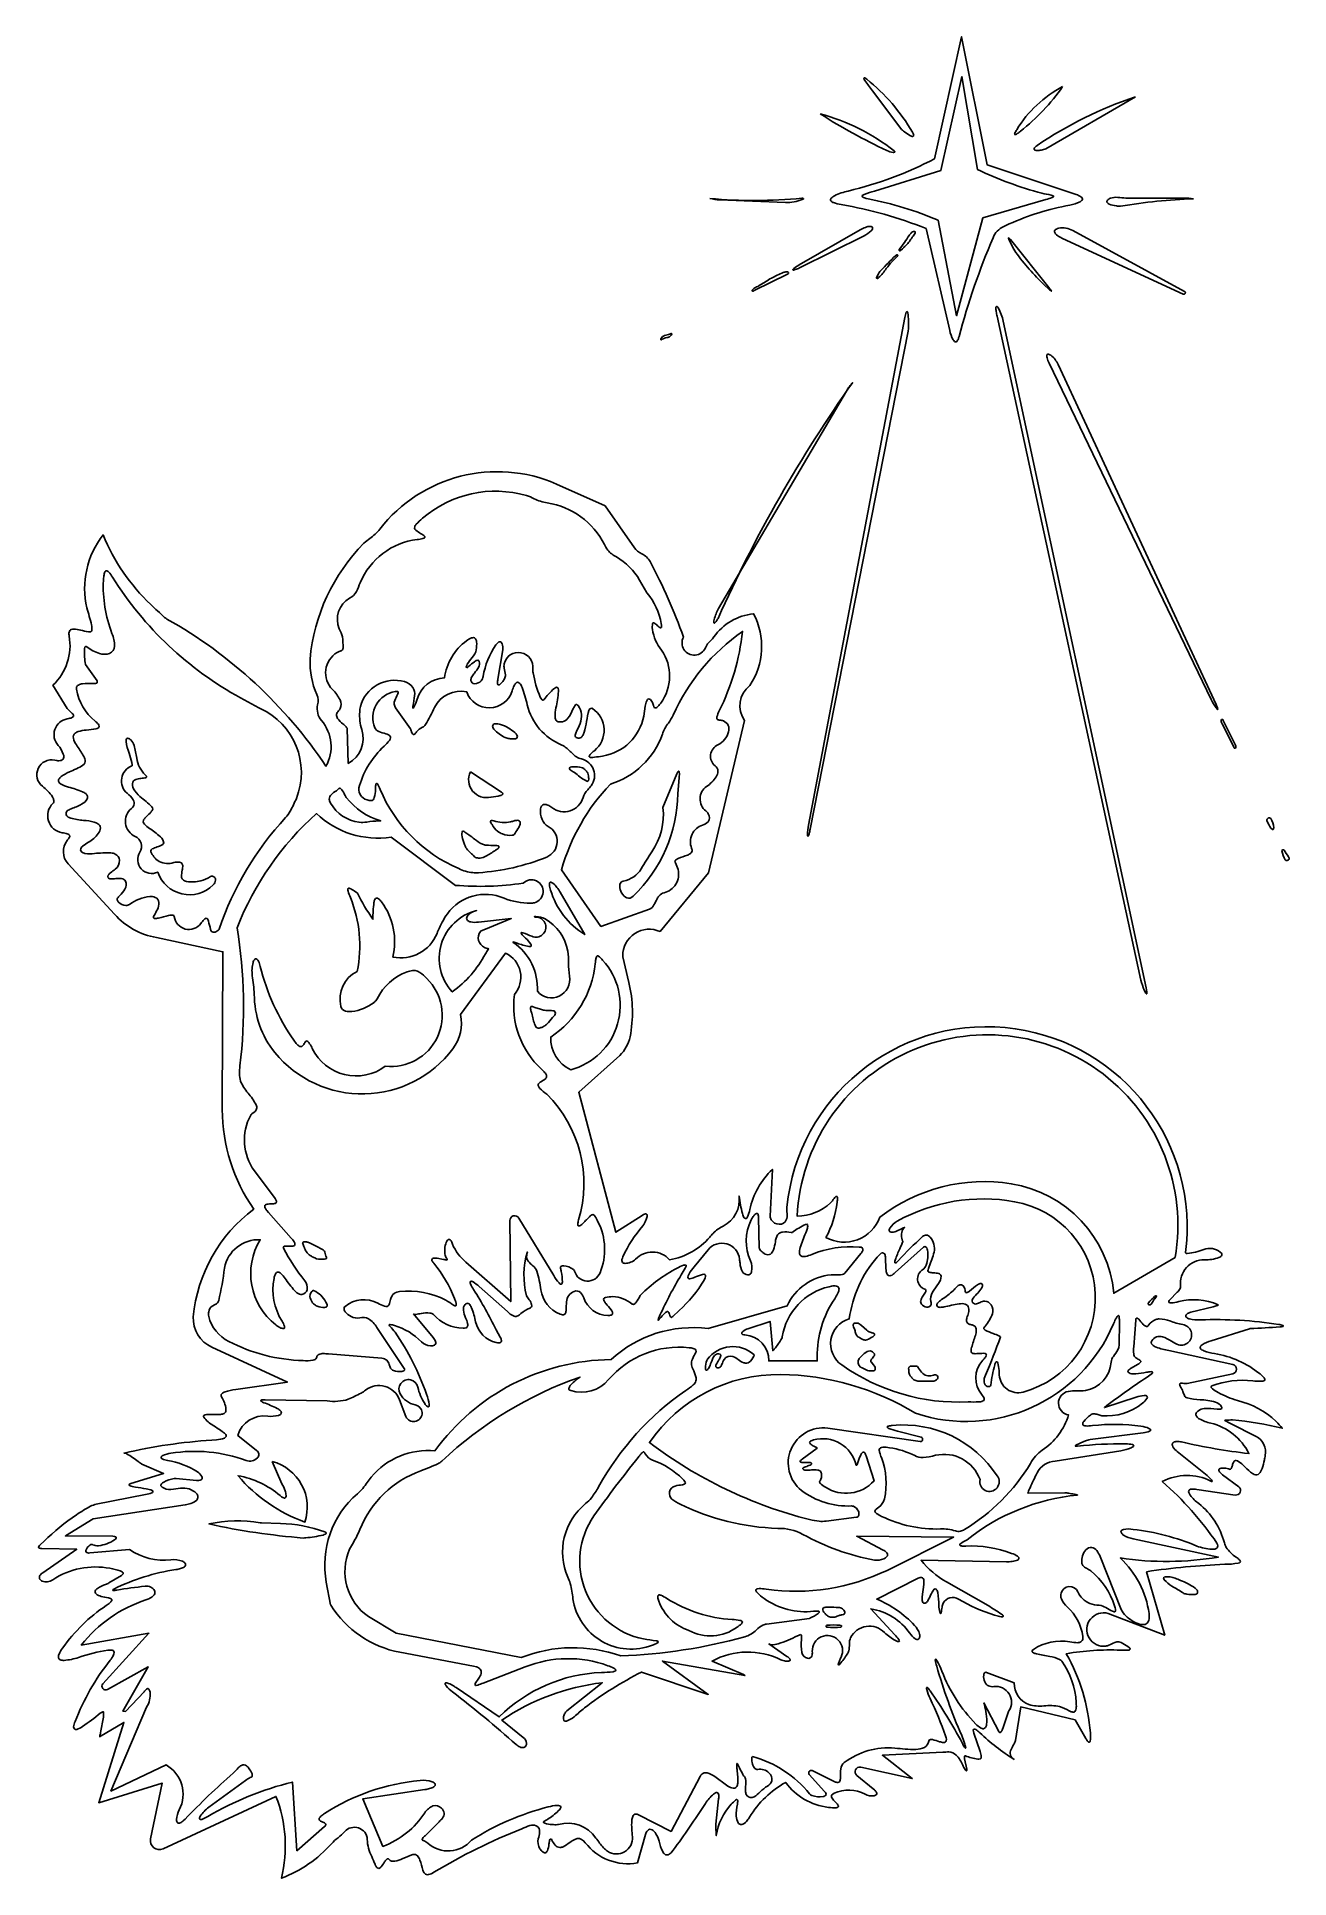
# Model space of a CAD drawing. Extents: x 0 to 1061, y 0 to 1560.
import ezdxf

# ---------------------------------------------------------------- set-up
doc = ezdxf.new("R2010")
doc.units = 0
doc.header["$MEASUREMENT"] = 0

msp = doc.modelspace()

# ---------------------------------------------------------------- linework, layer by layer
for points in [[(810.06, 1389.54, 0.0357474), (781.3, 1305.96), (780.909, 1304.64, -0.0931947), (779.66, 1302.07, -0.13904), (778.788, 1301.38, -0.247904), (777.464, 1301.66, -0.0878257), (776.173, 1303.21, -0.0715104), (773.346, 1311.08), (753.385, 1397.28, 0.0541476), (681.366, 1417.63, -0.059108), (674.932, 1419.27, -0.0986064), (672.894, 1420.51, -0.227911), (672.353, 1421.82, -0.163606), (673.05, 1423.15, -0.0742989), (675.844, 1425.12, -0.0565603), (687.364, 1429.14, 0.0630593), (760.552, 1456.5), (783.417, 1559.74), (805.143, 1451.31), (880.528, 1426.11, -0.0754565), (884.432, 1424.33, -0.115231), (885.558, 1423.18, -0.196718), (885.708, 1422.08, -0.131764), (885.058, 1421.04, -0.0617682), (883.782, 1420.09, -0.0751307), (875.013, 1417.18, 0.0597799), (823.676, 1401.22, 0.0125315), (819.078, 1399.08, 0.202708)], [(801.281, 1406.37), (779.04, 1323.43), (763.468, 1404.37, 0.0532982), (704.316, 1422.53), (702.691, 1422.88, -0.0802164), (699.694, 1423.92, -0.186408), (699.137, 1424.64, -0.265116), (699.286, 1425.28), (699.682, 1425.62, -0.0476557), (700.923, 1426.28, -0.0201849), (709.692, 1429.04), (765.794, 1446.38), (783.734, 1526.04), (796.767, 1447.43, 0.0484816), (851.425, 1427.31, 0.0120731), (859.166, 1425.67, -0.0551414), (861.031, 1425.15, -0.235093), (861.386, 1424.71, -0.290554), (861.228, 1424.28, -0.0603829), (860.089, 1423.67, -0.0266026), (854.765, 1421.91)], [(703.009, 1523.75, -0.0954165), (741.678, 1478.96), (742.292, 1477.79, -0.0878504), (742.804, 1476.2, -0.275267), (742.489, 1475.58, -0.197808), (741.569, 1475.42, -0.0541925), (740.169, 1475.93, -0.0498485), (734.911, 1479.34, -0.0587828), (731.897, 1482.09), (707.934, 1514.08, -0.0181731), (701.543, 1522.83, -0.0625319), (700.587, 1524.63, -0.410041), (700.754, 1524.96, -0.214599), (701.387, 1524.9, -0.0348507)], [(869.011, 1517.54, -0.0735828), (833.365, 1479.86, -0.0206592), (830.471, 1477.72, -0.018349), (829.226, 1477, -0.0848709), (828.661, 1476.84, -0.272819), (828.385, 1476.98, -0.183221), (828.297, 1477.42, -0.0560447), (828.555, 1478.23, -0.0355025), (830.097, 1481.08, -0.135952)], [(930.595, 1508.84), (854.727, 1464.96, -0.0789114), (850.919, 1463.73, -0.052617), (847.535, 1463.49, -0.0944761), (845.627, 1463.86, -0.16367), (844.951, 1464.4, -0.229721), (844.934, 1465.22, -0.102521), (845.735, 1466.32, -0.045071), (847.511, 1467.74, -0.0700627)], [(663.465, 1494.56, -0.100815), (726.303, 1463.11, -0.065288), (726.733, 1462.69, -0.14626), (726.882, 1462.35, -0.231263), (726.769, 1462.08, -0.12222), (726.412, 1461.91, -0.0697995), (725.455, 1461.85, -0.085557), (720.103, 1463.46, -0.0334741)], [(570.179, 1422.79, 0.0476913), (648.205, 1423.1), (648.964, 1423.03, -0.200391), (649.512, 1422.71, -0.416631), (649.46, 1422.37, -0.0565248), (648.467, 1421.86, -0.0804456), (634.272, 1419.33), (578.363, 1421.6, -0.0386873)], [(979.763, 1422.55, 0.0327191), (918.159, 1416.24, -0.045449), (914.509, 1416.46, -0.0643816), (908.349, 1418.11, -0.126582), (906.782, 1419.29, -0.177895), (906.481, 1420.23, -0.158235), (906.955, 1421.29, -0.113912), (909.509, 1423.06, -0.115886), (915.65, 1423.73, 0.0185109), (922.422, 1423.11), (971.884, 1423.11, -0.0294529)], [(700.733, 1391.22), (646.05, 1364.03, -0.0322578), (642.54, 1362.51, -0.0727275), (641.03, 1362.15, -0.192465), (640.595, 1362.3, -0.319431), (640.525, 1362.59), (640.671, 1362.84, -0.0512088), (641.29, 1363.51, -0.050076), (645.794, 1366.57), (697.559, 1396.28, -0.0475786), (702.009, 1398.36, -0.103813), (706.208, 1399.08, -0.118357), (707.432, 1398.71, -0.203256), (707.993, 1397.94, -0.157061), (707.833, 1396.82, -0.080746), (706.891, 1395.44, -0.0847009)], [(741.112, 1389.3, -0.0642213), (735.372, 1382.23, -0.005427), (733.371, 1380.27), (731.627, 1378.66), (731.047, 1378.43, -0.423441), (730.407, 1379.07), (730.636, 1379.66, 0.022878), (738.965, 1391.42, -0.0370073), (740.795, 1393.79, -0.0920141), (741.756, 1394.53, -0.18135), (743.593, 1394.82, -0.354628), (744.093, 1394.16, -0.163231), (743.524, 1392.63, 0.0362687)], [(824.78, 1388), (857.258, 1347.34, -0.0254288), (859.503, 1344.38, -0.319912), (859.493, 1344.23, -0.401567), (859.369, 1344.22, -0.0185885), (857.418, 1345.98), (853.45, 1349.74, -0.0489421), (829.325, 1377.15, -0.0393453), (823.45, 1388.27, -0.0569791), (823.167, 1389.25, -0.440531), (823.298, 1389.4, -0.189025), (823.669, 1389.25, -0.036203)], [(877.533, 1395.6), (972.323, 1344.12, -0.967889), (971.111, 1341.71), (868.833, 1388.89), (866.833, 1389.9, -0.0989529), (863.081, 1392.75, -0.130775), (862.231, 1394.42, -0.18312), (862.495, 1395.84, -0.127166), (863.696, 1396.95, -0.0739013), (865.655, 1397.68, -0.173036)], [(711.587, 1356.46, -0.00471345), (712.507, 1358.1, -0.0658101), (714.977, 1361.7, -0.00839289), (727.425, 1374.32, -0.0399566), (728.408, 1375.08, -0.125129), (728.789, 1375.21, -0.488013), (729.343, 1374.65, -0.12463), (729.214, 1374.28, -0.0392525), (728.455, 1373.29, -0.00526812), (724.568, 1369.32, 0.0284103), (719.617, 1363.53, -0.0703153), (713.09, 1355.77), (712.312, 1355.09, -0.357303), (711.527, 1355.17, -0.313102), (711.372, 1356.03, -0.0184781)], [(611.675, 1348.92, 0.00906841), (621.019, 1354.61, -0.0251051), (630.993, 1359.52, -0.031622), (633.689, 1360.47, -0.060418), (635.171, 1360.69, -0.208992), (636.655, 1360.1, -0.419279), (636.64, 1359.2), (635.973, 1358.83), (607.799, 1344.79), (606.962, 1344.32, -0.312718), (606.109, 1344.47, -0.358501), (606.033, 1345.25, -0.0649078), (606.548, 1345.83, -0.0349736), (607.698, 1346.71, -0.0130854)], [(738.077, 1310.29), (655.135, 888.607, -0.019771), (654.239, 884.671, -0.0651395), (653.551, 882.765, -0.313805), (653.248, 882.624, -0.299232), (652.995, 882.861, -0.0459893), (652.886, 883.84, -0.0504355), (653.715, 891.878), (735.378, 1322.03, -0.0557422), (736.536, 1326.54, -0.280763), (737.13, 1326.96, -0.340334), (737.646, 1326.62), (737.848, 1325.85, -0.0363071), (738.423, 1319.35, -0.0454018)], [(818.649, 1318.9), (939.635, 754.301), (939.997, 752.511, -0.0567502), (940.389, 749.353, -0.372262), (940.125, 749.071, -0.274253), (939.675, 749.278, -0.0360605), (938.151, 752.322, -0.0413483), (935.298, 760.755), (813.456, 1323.02, -0.0166949), (812.697, 1327.08, -0.0723811), (812.497, 1330.56, -0.229759), (812.934, 1331.22, -0.318712), (813.528, 1331.17, -0.0671773), (814.404, 1330.1, -0.0788496)], [(537.453, 1308.46, -0.15174), (537.562, 1308.47, -0.481404), (537.831, 1307.93, -0.109808), (536.5, 1306.2, -0.154996), (533.629, 1304.92, 0.0944322), (529.706, 1303.55), (529.002, 1303.07, -0.432802), (528.548, 1303.38, -0.195508), (528.804, 1304.42, -0.169277), (531.865, 1306.62, 0.0197079), (536.025, 1307.84, -0.010398)], [(865.18, 1282.13), (998.985, 994.148, -0.0393522), (1000.56, 990.281, -0.305248), (1000.45, 989.973, -0.364461), (1000.16, 989.993, -0.0344921), (999.029, 991.399, -0.041265), (994.785, 998.518), (857.652, 1283.18, -0.0536334), (855.787, 1287.86, -0.0795634), (855.55, 1289.74), (855.683, 1290.35, -0.257797), (856.369, 1290.94, -0.141764), (857.501, 1290.79, -0.0622991), (858.947, 1289.99, -0.121211)], [(691.227, 1267.05, 0.0383844), (685.778, 1259.72), (577.576, 1075.58, 0.0587867), (573.837, 1066.23, 0.0457302), (573.384, 1063.82, 0.241597), (573.671, 1063.21, 0.34177), (574.177, 1063.21, 0.0598913), (575.359, 1064.5, 0.0213989), (577.176, 1067.15, -0.048685)], [(410.812, 41.8377, 0.0419406), (336.311, 4.9692, -0.0895477), (331.854, 3.0318, -0.252608), (328.624, 3.9018, -0.122634), (326.994, 6.8682, 0.017731), (324.536, 15.3871, 0.106043), (322.5, 18.9322, 0.294069), (318.504, 19.9481, 0.0354477), (310.16, 16.7088, -0.0774629), (303.052, 14.3296, -0.259711), (298.486, 15.9495), (297.97, 16.364, 0.246587), (296.902, 16.3218), (296.352, 15.9445, 0.0541222), (294.642, 13.863, -0.0354912), (291.622, 9.6078, -0.0830747), (290.368, 8.556, -0.192797), (289.092, 8.3513, -0.166009), (287.799, 9.3112, -0.0701841), (286.494, 11.7526, 0.00993988), (283.722, 18.2983, -0.115718), (279.966, 32.879, 0.66692), (260.807, 39.4233, -0.0524296), (255.201, 34.2794, 0.0517795), (249.657, 29.2062, -0.121128), (207.288, 0.0001, 0.154205), (202.536, 69.2535), (106.913, 24.8594, -0.61686), (96.3195, 33.2656), (106.171, 80.5394), (52.3995, 63.9079), (73.8356, 131.878), (53.1531, 119.779), (53.2472, 119.968, 0.0177795), (54.0272, 123.199, 0.0176466), (56.1348, 135.099, 0.0471888), (56.592, 140.52, 0.230901), (56.3126, 140.994, 0.261724), (55.8217, 141.029, 0.0407906), (53.729, 139.677, -0.0154889), (38.7252, 128.48, -0.0788611), (33.7878, 126.005, -0.24258), (31.8948, 126.419, -0.244031), (31.1426, 128.193, -0.0691355), (32.37, 132.676, -0.0748154), (62.0653, 184.559, 0.0654038), (65.0017, 189.075, 0.0986632), (65.528, 191.048, 0.289943), (64.6301, 192.743, 0.100072), (63.1746, 193.201, 0.0542567), (60.1655, 193.172, 0.048976), (35.3253, 186.956, -0.061282), (23.0883, 184.492, -0.100683), (19.9142, 184.923, -0.248992), (18.3522, 186.598, -0.0996341), (18.2871, 187.817, -0.0586638), (18.8218, 189.806, -0.0573862), (21.7422, 194.839, -0.0908066), (58.7455, 230.913, 0.0312803), (61.9242, 233.288, 0.0862372), (63.411, 234.976, 0.239338), (63.4285, 235.992, 0.181898), (62.4796, 236.891, 0.0447187), (60.6464, 237.419, -0.0208024), (54.4212, 238.69, -0.130042), (50.1652, 240.898, -0.137328), (49.2938, 242.316, -0.205432), (49.7171, 243.914, -0.077873), (51.3643, 245.43, -0.0498053), (58.1348, 248.762, 0.0320109), (61.0799, 250.054), (71.7855, 256.525, 0.104412), (72.8901, 257.469, 0.221951), (73.0838, 258.345, 0.151404), (72.5338, 259.149, 0.0714128), (70.6806, 260.213, 0.0443742), (61.9206, 262.47, 0.196237), (13.4998, 252.71, -0.24599), (4.5693, 251.638, -0.18309), (2.3837, 253.562, -0.25917), (2.6744, 256.344, -0.097856), (5.1029, 258.731), (33.782, 278.56), (4.1479, 279.257, -0.0477441), (2.5932, 279.416, -0.108943), (1.7149, 279.777, -0.213508), (1.4065, 280.304, -0.139893), (1.5614, 280.957, -0.0806463), (2.8348, 282.495), (6.2512, 285.445, -0.0464549), (33.6421, 307.892, -0.0262659), (45.5835, 315.069, -0.0735571), (50.2928, 316.745), (92.1491, 325.01, 0.0375659), (97.3707, 326.34, 0.253245), (98.3658, 327.48, 0.366832), (97.8499, 328.467, 0.0384781), (92.6663, 329.748, 0.0121188), (83.5396, 331.288, -0.0515954), (78.5615, 332.485, -0.446455), (78.2642, 333.312, -0.199267), (79.5885, 334.389), (107.426, 342.677), (88.9953, 350.821), (88.5575, 351.046, -0.0248321), (85.9198, 352.831, 0.0353986), (76.2205, 359.465, 0.0968449), (74.3471, 360.113), (73.9068, 360.091, -0.0405349), (148.256, 371.068), (152.095, 371.39, 0.0846049), (159.079, 372.853, 0.211392), (160.309, 374.249, 0.244799), (160.025, 375.854, 0.0625041), (157.98, 377.756, 0.00816307), (149.327, 383.502, -0.0973557), (141.545, 390.389, -0.20452), (141.331, 391.549, -0.244095), (141.978, 392.317), (142.713, 392.535, -0.0395558), (144.723, 392.753, 0.01481), (155.578, 392.869, 0.0977611), (158.661, 393.64, 0.164581), (159.765, 394.688, 0.114583), (160.185, 397.383, 0.122767), (156.495, 407.622, -0.140011), (156.046, 408.827, -0.206058), (156.731, 410.356, -0.0991484), (159.427, 411.92, -0.0499241), (168.451, 413.949), (212.239, 420.245), (148.305, 449.762, -0.306492), (132.54, 475.487, -0.212361), (183.765, 566.723, -0.15225), (157.091, 651.081), (157.664, 784.794), (101.286, 796.801, -0.171874), (65.9138, 816.501), (26.4547, 859.276, -0.365697), (25.7117, 879.021, 0.0402865), (27.1937, 881.005, 0.0979858), (27.8228, 882.473, 0.320781), (27.1502, 884.058, 0.0696939), (25.819, 884.663, 0.0306785), (21.3693, 885.586, -0.612288), (13.6324, 910.353, 0.243), (14.4402, 912.847, 0.103783), (13.2209, 915.985, 0.0805135), (4.8258, 924.864, -0.797065), (15.1789, 947), (16.8847, 946.699, 0.110512), (20.5897, 946.816, 0.346109), (22.8519, 949.604, 0.0877396), (22.4445, 952.234, 0.0958638), (17.9974, 959.575, -0.584456), (25.6865, 982.032), (27.1817, 982.34, 0.0712499), (30.1359, 983.328, 0.118834), (31.0141, 984.047, 0.196415), (31.1914, 984.822, 0.112755), (30.8157, 985.657, 0.0521159), (28.996, 987.53, -0.0673935), (25.8113, 990.929), (13.694, 1010.49, 0.251628), (27.4017, 1052.25, -0.0961573), (27.3427, 1055.38, -0.263151), (29.2252, 1057.72, -0.0961511), (31.4367, 1058.11, -0.0588416), (37.0527, 1057.22, 0.0380062), (43.7821, 1055.73, 0.101136), (45.5971, 1055.86, 0.256119), (46.5436, 1056.8), (46.6763, 1057.41, 0.0744281), (46.3752, 1061.6, 0.00972003), (42.3786, 1075.92, -0.224648), (56.0629, 1137.76, 0.104167), (96.4732, 1078.89, 0.00812489), (108.296, 1067.97, 0.054346), (110.258, 1066.57, -0.117998), (244.963, 941.85, 0.313307), (241.144, 980.609, -0.236618), (237.894, 993.846, 0.147321), (237.292, 1002.6, -0.117809), (231.472, 1032.64, -0.174259), (277.133, 1130.76, -0.0454244), (282.188, 1134.88, 0.0799899), (290.532, 1142.71, -0.343006), (440.261, 1180.91), (481.43, 1162.57), (506.207, 1126.98, 0.137738), (512.44, 1121.84, -0.167781), (519.588, 1115.22, -0.0375683), (547.814, 1051.25, 1.03969), (566.365, 1042.08, -0.103213), (570.865, 1048.31, 0.0546546), (573.575, 1051.38, -0.218342), (607.244, 1071, -0.273272), (603.899, 1010.15, 0.405939), (599.625, 980.595), (569.106, 851.635), (528.016, 801.894, 0.544631), (496.362, 781.15, 0.0552724), (496.461, 780.311), (501.553, 758.74, -0.107415), (502.567, 712.652, -0.141711), (493.863, 696.876), (459.102, 665.791), (490.532, 547.098), (512.912, 561.443), (513.977, 562.066, -0.0824231), (515.572, 562.649, -0.0801071), (516.157, 562.638, -0.114921), (516.534, 562.475, -0.192546), (516.961, 561.697, -0.0791556), (516.949, 560.469, -0.0584731), (515.994, 557.277, -0.0703722), (513.361, 552.534, 0.0717741), (496.482, 526.337, 0.0625664), (495.706, 524.02, 0.114787), (495.737, 522.386, 0.233233), (496.971, 521.039, 0.088806), (498.37, 520.762, 0.0926187), (502.803, 521.658, 0.100092), (507.242, 524.303, -0.43414), (536.039, 523.881, 0.175019), (570.115, 543.066, -0.0115652), (572.909, 546.202, -0.0926142), (581.459, 552.397, 0.321354), (594.882, 577.82, 0.036318), (597.789, 562.914, 0.0759691), (599.252, 559.462, 0.218247), (600.414, 558.756, 0.260745), (601.486, 559.201), (602.086, 560.193, 0.0497434), (603.961, 566.382, -0.150779), (623.149, 600.412), (621.259, 560.767, 0.148486), (622.032, 557.667, 0.247914), (628.944, 553.951, 0.327588), (634.91, 557.564, 0.105288), (635.568, 563.141, -0.030706), (635.431, 568.463, -0.991257), (973.892, 536.996, -0.0153466), (973.249, 531.838), (973.113, 530.623, 0.0769491), (973.164, 529.812, 0.295843), (973.757, 529.229, 0.0770904), (974.61, 529.185, 0.0692744), (988.547, 532.538, -0.272189), (1002.49, 530.311, -0.113709), (1003.76, 528.96, -0.215026), (1003.86, 527.748, -0.140452), (1003.01, 526.681, -0.0622863), (1001.4, 525.767, -0.0913711), (989.129, 523.73, 0.458629), (968.96, 501.364, -0.145143), (968.538, 499.497, -0.0615661), (966.14, 496.259), (959.941, 489.994, 0.078328), (958.924, 488.498, 0.358366), (959.179, 487.717, 0.153574), (960.859, 487.266, 0.0399567), (967.358, 488.449, -0.163362), (1000.66, 485.749, -0.506546), (1000.72, 485.513, -0.119039), (1000.04, 485.027, -0.0287053), (996.51, 483.951), (977.551, 479.383, 0.10488), (974.103, 477.619, 0.123572), (973.429, 476.656, 0.181901), (973.448, 475.706, 0.130785), (974.155, 474.818, 0.0871536), (976.497, 473.709, 0.0785919), (985.732, 472.905, -0.0485415), (1052.17, 469.016, -0.0377276), (1055.66, 468.285, -0.297073), (1056.02, 467.83, -0.355779), (1055.74, 467.416, -0.0384167), (1053.18, 466.965, -0.00758594), (1027.91, 465.491), (1027.34, 465.399), (994.896, 455.241, 0.0838641), (987.077, 451.801, 0.0952949), (985.839, 450.528, 0.286536), (985.756, 448.755, 0.109567), (986.77, 447.676, 0.053777), (988.544, 446.688, 0.060401), (997.645, 444.356, -0.132969), (1036.21, 427.088, -0.061747), (1039.68, 423.689, -0.0958211), (1040.25, 422.557, -0.203682), (1040.15, 421.747, -0.156622), (1039.46, 421.218, -0.0741817), (1037.5, 420.859, -0.0335472), (1029.99, 421.312, 0.114249), (995.381, 417.085, 0.289469), (994.825, 416.365, 0.209839), (995.204, 415.218), (995.901, 414.553, 0.0469896), (1000.73, 411.459, 0.0514848), (1017.24, 404.526, -0.134237), (1049.79, 386.957, -0.0335617), (1055.02, 381.046, 0.0374687), (1012.79, 388.326, -0.0271298), (1007.49, 387.963, 0.0300243), (1006.42, 387.923, 0.307658), (1006.34, 387.846, 0.312558), (1006.38, 387.742), (1006.91, 387.456, -0.0172146), (1011.12, 385.23), (1032.91, 374.227, -0.332327), (1040.66, 358.011, 0.016897), (1039.87, 354.36, -0.0200411), (1038.04, 346.992, -0.116272), (1035.54, 342.732, -0.312329), (1031.28, 342.021, -0.0693701), (1028.26, 343.895, -0.0184023), (1022.01, 349.794, 0.0998508), (1017.02, 353.407, 0.114268), (1015.18, 353.695, 0.157508), (1014.56, 353.411, 0.077107), (1014.04, 352.753, 0.0495866), (1012.76, 349.565, -0.0508395), (1011.75, 347.041, -0.0861012), (1011.28, 346.453, -0.322431), (1010.46, 346.345, 0.0888234), (1006.03, 347.315, 0.109474), (1002.34, 346.919, 0.128889), (1001.5, 346.335, 0.206913), (1001.27, 345.46, 0.124186), (1001.81, 344.264, 0.0663116), (1004.45, 341.796), (1018.17, 331.544, -0.77853), (1015.27, 324.57), (982.768, 329.356, 0.072891), (978.195, 329.551, 0.108663), (976.517, 329.017, 0.189893), (975.774, 328.053, 0.1373), (975.83, 326.746, 0.0776337), (977.109, 324.333, 0.0637734), (984.248, 317.312, -0.16392), (1005.99, 284.009, 0.0738805), (1007.65, 280.162, 0.0934522), (1015.92, 271.947, -0.0391842), (1019.1, 269.391, -0.223025), (1019.55, 268.111, -0.274399), (1018.87, 267.204), (1017.64, 266.832, -0.0389388), (1006.3, 265.852, 0.0280519), (940.185, 259.59), (955.546, 205.803), (907.596, 224.199, 1.23626), (905.575, 196.609, 0.0687397), (908.277, 197.411, -0.0207423), (913.17, 199.596, -0.253029), (920.111, 198.921, -0.039161), (925.517, 195.121, -0.0788417), (926.109, 194.404, -0.240957), (926.114, 193.879, -0.186009), (925.623, 193.432, -0.0597943), (924.422, 193.169, -0.0340217), (918.127, 193.13, 0.0545608), (872.112, 190.117, -0.10957), (892.527, 123.027, -0.00845937), (892.641, 121.175, -0.0656691), (892.406, 116.372, -0.0850913), (892.063, 115.518), (891.825, 115.266, -0.259437), (891.197, 115.203, -0.0742299), (890.848, 115.391, -0.0428923), (890.338, 115.846, -0.0507216), (888.545, 118.447), (879.613, 134.057), (833.474, 145.119), (829.003, 116.624, -0.0798313), (827.89, 113.81, 0.0261983), (825.292, 108.867, 0.158458), (824.699, 104.588, 0.200893), (827.885, 100.649, -0.0508681), (798.764, 123.18, 0.0419248), (795.444, 125.963, 0.204831), (793.827, 126.254, 0.355802), (793.2, 125.447, 0.0581753), (793.675, 122.947), (799.203, 107.331, -0.0794538), (800.084, 102.732, -0.0597613), (799.959, 101.833, -0.125191), (799.746, 101.449, -0.136879), (799.019, 101.06, -0.0705198), (797.221, 100.936, -0.0708207), (786.621, 103.71, 0.345934), (786.142, 103.593, 0.166054), (785.831, 102.703, 0.0366162), (785.965, 101.181), (787.769, 92.4235, -0.0589927), (787.829, 91.3026, -0.28758), (787.612, 91.0356, -0.257493), (787.239, 91.1019, -0.0564428), (786.458, 91.9152, -0.0502534), (784.315, 95.7448, 0.0986897), (778.772, 104.298, 0.202279), (772.627, 106.971, 0.00871221), (767.598, 106.637), (716.355, 104.161), (741.545, 84.4049), (697.908, 93.976, 0.790261), (694.589, 87.0909), (708.473, 75.8084), (709.536, 74.8782, -0.112482), (711.304, 72.5586, -0.145266), (711.463, 71.3939, -0.216634), (710.509, 70.1985, -0.0752598), (709.274, 69.7571, -0.162792), (701.666, 71.0465, 0.243253), (675.428, 71.9454), (674.258, 71.2312, 0.198962), (673.262, 69.615, 0.149289), (673.647, 67.8363, 0.0586167), (674.919, 66.0008, 0.00647602), (678.14, 62.5811, -0.0776164), (679.101, 61.2083, -0.327529), (678.889, 60.3517, -0.150057), (677.248, 59.6641, -0.0420706), (670.607, 59.9729, -0.211387), (634.394, 81.1403, 0.127714), (603.778, 51.7299, -0.0292749), (601.872, 48.9669, -0.112019), (598.189, 45.6705, -0.186803), (595.999, 45.4098, -0.182531), (594.17, 46.9446, -0.115003), (592.56, 52.4486, -0.0573709), (593.461, 62.8046, 0.0469177), (593.789, 65.6889, 0.229852), (593.381, 66.4902, 0.288268), (592.646, 66.5541), (591.922, 66.082, 0.0331629), (588.326, 62.6389, 0.154897), (575.542, 36.029, 0.0525215), (575.536, 39.2239, -0.0482155), (575.205, 45.6646), (577.608, 67.1398, 0.050938), (577.696, 70.2455, 0.124123), (577.181, 71.9777, 0.240151), (576.187, 72.5602, 0.129932), (574.841, 72.2168, 0.0532256), (573.267, 71.1718, 0.0642235), (566.38, 63.2535, -0.0166946), (539.008, 23.5853), (537.899, 22.2048, -0.123552), (534.982, 19.9001, -0.285705), (531.946, 20.3105, -0.0930713), (530.208, 22.478, -0.0592447), (527.188, 31.3206, 0.096549), (524.418, 37.6552, 0.113034), (521.16, 40.9425, 0.173308), (519.099, 41.4338, 0.189176), (517.196, 40.2328, 0.0900741), (515.646, 36.8635), (508.839, 12.8682, -0.27908), (464.639, 30.0415), (463.132, 31.7027, 0.326547), (455.78, 32.864, 0.0472819), (451.497, 30.2532, -0.0499072), (445.908, 26.6605, -0.104497), (443.158, 26.0208, -0.203607), (439.077, 28.0121, -0.0737168), (436.38, 32.0876), (435.908, 32.9055, 0.295381), (435.244, 33.1708, 0.262412), (434.642, 32.6564), (434.428, 31.9289, 0.0143892), (433.858, 28.8358, -0.0614898), (432.503, 23.2217, -0.106628), (431.568, 21.817, -0.227883), (430.278, 21.4077, -0.0897879), (429.558, 21.6416, -0.0551859), (428.548, 22.3374, -0.0630723), (426.227, 24.8734, -0.21294), (424.837, 33.4274, 0.0280012), (425.965, 38.8453, 0.341509), (422.983, 44.3818, 0.180483), (417.603, 44.5656, 0.0301241)], [(275.208, 972.946, -0.371914), (263.753, 944.313), (262.904, 973.719), (262.795, 974.19, 0.0825423), (262.069, 975.242, 0.0302436), (259.292, 977.753, -0.0717749), (254.797, 982.373, -0.188151), (253.904, 985.895, -0.147288), (255.471, 988.708, 0.0729875), (256.918, 990.683, 0.221578), (256.891, 998.007, 0.0901806), (250.402, 1006.95, -0.484834), (254.391, 1038.27, -0.0683936), (256.87, 1039.32, 0.0392229), (258.227, 1039.76, 0.189586), (259.066, 1040.62, 0.0734205), (259.374, 1041.98, 0.046355), (258.82, 1051.46, 0.053055), (256.229, 1058.32, -0.381564), (265.014, 1084.2, 0.149318), (270.74, 1089.76, 0.0226799), (273.911, 1097.36, -0.268849), (322.274, 1133.94, 0.0409097), (326.978, 1134.78, 0.0827311), (328.455, 1135.41, 0.174921), (328.807, 1135.93, 0.201135), (328.726, 1136.47, 0.0884094), (327.928, 1137.27, 0.0150222), (324.094, 1139.67, -0.0943224), (320.357, 1142.73, -0.247709), (320.111, 1144.64, -0.0922878), (321.371, 1146.83, -0.048468), (326.839, 1151.89, -0.254382), (414.779, 1171.12, -0.0470275), (421.33, 1168.53, 0.0782672), (432.436, 1164.91, -0.239232), (480.846, 1129.76, 0.0432464), (483.678, 1125, 0.109292), (490.955, 1119.16, -0.134848), (510.599, 1099.46), (516.475, 1089.23, 0.0429562), (516.925, 1088.6, -0.13127), (529.039, 1062.72), (529.224, 1061.43, -0.0841067), (529.187, 1059.79, -0.18222), (528.837, 1059.3, -0.209882), (528.314, 1059.2, -0.0876456), (527.347, 1059.69, -0.0169424), (524.379, 1062.2, 0.071797), (522.768, 1063.34), (522.341, 1063.47, 0.335191), (521.734, 1063.18), (521.582, 1062.69, 0.0628333), (521.46, 1057.78, 0.125313), (529.212, 1040.18, -0.321853), (528.515, 995.412), (527.487, 994.079, -0.0724183), (525.153, 991.693, -0.131978), (524.104, 991.236, -0.210306), (523.346, 991.491, -0.0992433), (522.785, 992.289, -0.0274607), (522.099, 994.136, 0.0838045), (520.569, 997.549, 0.158444), (518.934, 998.836, 0.281847), (517.415, 998.45, 0.0862659), (516.628, 997.331, 0.0625636), (515.279, 992.679), (514.125, 984.322, -0.315521), (479.332, 950.519, -0.0139231), (472.286, 949.501, -0.0148809), (469.563, 949.367, -0.0732912), (468.439, 949.548), (468.097, 949.734, -0.275088), (467.872, 950.315), (467.997, 950.721, -0.068584), (468.742, 951.782, -0.0397902), (472.32, 955.032, 0.505129), (470.726, 990.753, 0.245229), (469.293, 990.911, 0.187345), (467.934, 989.666, 0.0511236), (467.039, 987.029, 0.0119092), (465.291, 977.443, -0.0777063), (462.733, 968.437, -0.110187), (461.059, 966.357, -0.22642), (457.698, 965.925, -0.183453), (456.389, 966.762, -0.176995), (456.132, 968.15, -0.0635392), (456.654, 970.032, 0.0144581), (460.154, 978.106, 0.253364), (458.686, 993.217, 0.172894), (457.413, 994.054, 0.249298), (456.356, 993.785), (455.828, 993.178, 0.0372253), (454.206, 990.189, -0.0630616), (449.868, 982.532, -0.178099), (445.271, 979.62, -0.118733), (441.627, 979.612, -0.206379), (439.648, 981.106, -0.111018), (438.971, 983.951, -0.0458153), (439.751, 991.278, 0.0235169), (441.93, 1005.31, 0.0877242), (441.703, 1007.73), (441.35, 1008.37, 0.274629), (440.254, 1008.72), (439.546, 1008.48, 0.0608112), (437.896, 1007.38, 0.0379789), (430.76, 999.635, -0.0410767), (429.116, 997.857, -0.287816), (428.595, 997.787, -0.122586), (427.687, 998.506, -0.0473572), (426.533, 1000.46, -0.0585611), (420.397, 1021.1, -0.0718325), (420.193, 1024.18, 0.957203), (395.868, 1028.63, 0.0960033), (396.002, 1024.93, -0.02868), (396.946, 1019.36, -0.165334), (396.19, 1015.81, -0.0240433), (394.142, 1013.07, -0.0777207), (391.95, 1010.96, -0.11334), (391.226, 1010.68, -0.2433), (390.67, 1010.88), (390.474, 1011.2, -0.0875202), (390.276, 1012.34, -0.0444528), (390.571, 1015.5), (394.79, 1040.39, 0.0631601), (394.741, 1043.03, 0.0527229), (394.13, 1045.54, 0.113309), (393.273, 1046.92, 0.240414), (392.027, 1047.36, 0.121673), (390.961, 1046.89, 0.0769597), (388.977, 1044.71, 0.111037), (378.083, 1017.93, -0.13845), (376.368, 1014.34, -0.230289), (370.815, 1011.77, -0.353785), (367.79, 1014.41, -0.17304), (368.439, 1017.53, -0.0457522), (370.72, 1020.8, 0.0538429), (374.37, 1025.96, 0.210291), (374.838, 1030.54), (374.516, 1031.15, 0.227975), (373.546, 1031.64, 0.113112), (372.241, 1031.33, 0.0457734), (370.718, 1030.44, 0.0241272), (366.044, 1026.58, -0.0587281), (364.386, 1025.34, -0.358681), (363.937, 1025.44, -0.225398), (363.786, 1026.11, -0.0685936), (364.656, 1028.34, -0.0396057), (368.9, 1033.92, 0.125754), (372.301, 1040.62, 0.057417), (372.525, 1047.32, 0.120603), (371.711, 1049.88, 0.259611), (369.794, 1050.85, 0.0806378), (368.312, 1050.58, 0.0742074), (364.086, 1048.18, 0.204009), (345.287, 1016.65, 0.329713), (322.242, 998.711, -0.0440328), (319.384, 991.972, -0.059064), (318.762, 991.026, -0.391361), (318.563, 991.01, -0.241663), (318.438, 991.28), (318.668, 992.857, 0.0207027), (320.042, 1001.64, 0.152223), (318.611, 1008.68, 0.193109), (311.393, 1013.54, 0.421326), (274.181, 992.393, 0.0465052), (273.525, 987.854, 0.088576)], [(210.642, 898.324, 0.104175), (154.352, 803.934, -0.0777142), (154.047, 803.389, -0.091907), (152.447, 802.046, -0.151545), (149.418, 801.202, -0.25409), (147.752, 802.199, -0.0564075), (147.184, 803.694, -0.005096), (145.43, 810.636, 0.0921091), (144.626, 812.485, 0.170071), (143.896, 813.037, 0.181253), (142.928, 812.904, 0.0792016), (141.65, 811.963, 0.0403133), (138.999, 808.77, -0.683358), (116.424, 814.614, 0.282468), (115.673, 815.613, 0.111978), (113.957, 815.842, 0.0386572), (111.558, 815.513, 0.00775102), (103.082, 813.311, -0.0707877), (99.872, 812.843, -0.241952), (98.9001, 813.396, -0.247179), (98.797, 814.488), (99.3359, 815.482, 0.0436211), (102.124, 820.644, 0.128392), (103.314, 826.437, 0.280373), (100.39, 830.734, 0.112244), (95.7115, 831.563, 0.140044), (78.4571, 824.84, -0.15446), (75.5149, 823.914, -0.196513), (69.3022, 826.695, -0.137691), (68.1094, 828.768, -0.213327), (68.3755, 830.156, -0.0344583), (70.3097, 832.408, 0.0623507), (74.6357, 837.701, 0.251793), (75.0082, 844.43, 0.258126), (71.6818, 846.813, 0.0656304), (66.8728, 846.723, -0.0488844), (62.4319, 846.387, -0.0918455), (61.1733, 846.683, -0.172509), (60.388, 847.439, -0.239637), (60.5363, 849.727, -0.0984033), (62.3947, 851.672, 0.0120524), (66.4858, 854.695, 0.257931), (69.9212, 862.21, 0.312699), (66.3758, 867.526, 0.0741165), (62.7562, 868.428, 0.0430403), (48.8849, 867.914, -0.0660466), (40.7727, 868.056, -0.124334), (38.1508, 869.223, -0.165385), (37.1113, 870.906, -0.202439), (37.6167, 872.854, -0.061311), (38.8036, 874.113, -0.0274369), (43.6501, 877.452, 0.100259), (52.1041, 884.819, 0.154139), (53.8832, 889.69, 0.25567), (51.7341, 893.212, 0.072616), (48.4728, 894.589, 0.0388621), (39.5994, 896.058, -0.0529708), (28.7708, 897.878, -0.0952197), (25.9742, 899.344, -0.266307), (24.7442, 902.292, -0.171209), (25.8036, 904.055, -0.078581), (29.032, 905.863, 0.0330986), (37.9561, 909.643, 0.149312), (42.5716, 914.145, 0.187899), (42.8553, 916.634, 0.149042), (41.407, 918.654, 0.0647005), (38.6522, 920.311, 0.0302005), (26.8035, 924.168, -0.0659161), (20.1728, 926.878, -0.134817), (18.5145, 928.594, -0.242456), (18.694, 931.027, -0.0908913), (20.6366, 933.095, -0.0505314), (27.639, 937.018, 0.0389922), (39.0979, 942.829, 0.311069), (40.9008, 947.014, 0.0810586), (39.3664, 951.028, 0.0119314), (33.5278, 959.94, -0.0924113), (31.0306, 965.525, -0.292579), (32.5491, 969.879, -0.0833188), (35.0296, 971.177, -0.0541899), (41.8472, 972.499, 0.0296778), (50.1056, 973.543, 0.0847697), (52.162, 974.326, 0.253234), (52.8061, 975.536, 0.16421), (52.14, 977.465, 0.0559825), (49.3353, 980.167, -0.182712), (33.6017, 1007.04), (33.5505, 1008.26, -0.245875), (35.2047, 1010.68, -0.0909237), (38.7658, 1011.7, -0.0257198), (47.4688, 1011.87, 0.0794555), (50.5407, 1012.2, 0.264096), (51.2377, 1012.98, 0.210635), (50.9842, 1014.23), (41.2095, 1028.06), (41.1946, 1028.19, -0.03916), (40.2658, 1040.36, -0.0950762), (40.7145, 1042.82, -0.260203), (41.4091, 1043.33, -0.212458), (42.3996, 1043.04, 0.109418), (53.0618, 1037.41, 0.163978), (61.5596, 1037.42, 0.295919), (65.7991, 1043.68, 0.112016), (63.6637, 1054.41, -0.105814), (56.4315, 1099.35, -0.0251292), (56.791, 1103.26, -0.0813283), (57.6746, 1106.47, -0.112415), (58.2986, 1107.24, -0.175561), (59.0495, 1107.47, -0.122313), (59.9313, 1107.17, -0.0602441), (60.948, 1106.34, -0.0505615), (64.1063, 1102.09, 0.128851), (172.595, 999.749), (187.955, 991.411, 0.017845), (189.088, 990.85, -0.401545), (219.849, 914.659, -0.0333403), (214.688, 903.882, -0.0580832)], [(518.916, 820.846), (477.878, 806.232), (444.431, 854.087, -0.122697), (485.904, 926.729, 0.236675), (529.942, 968.995, -0.0754718), (535.033, 978.5, 0.0545469), (539.006, 985.228, -0.135183), (597.854, 1056.07, -0.0867763), (578.122, 988.783, 0.0641175), (576.132, 983.66, 0.105311), (576.118, 982.312, 0.172436), (576.618, 981.525, 0.102301), (577.528, 981.117, 0.0291362), (578.743, 980.903, -0.051471), (581.667, 980.316, -0.383209), (586.048, 970.945, -0.211281), (577.023, 960.038, 0.560661), (574.654, 942.127, -0.231226), (577.04, 937.712, -0.138794), (575.517, 932.873, -0.0968427), (567.433, 924.775, 0.498373), (566.612, 904.023, -0.0826645), (568.765, 901.605, -0.325718), (568.717, 894.918, -0.154016), (563.951, 891.943, 0.437287), (554.696, 872.439, -0.06445), (555.09, 870.998, -0.288906), (553.775, 868.012, -0.0664145), (551.3, 866.689, 0.0198563), (543.366, 863.635, 0.0708881), (541.139, 862.316, 0.105472), (540.692, 861.724, 0.166106), (540.658, 860.754, 0.042382), (540.957, 859.964, -0.0555376), (543.204, 854.376, -0.419695), (531.351, 834.681, 0.160847), (527.211, 832.089, 0.0736055), (525.548, 829.664, -0.00665154), (522.782, 824.413, -0.176572)], [(431.943, 864.968, -0.0818468), (374.023, 851.69, -0.0237211), (369.352, 851.733, -0.0944263), (357.367, 855.177, -0.193749), (290.797, 922.252, 0.053802), (288.511, 926.902, 0.285172), (287.771, 927.218, 0.311039), (287.226, 926.705), (287.095, 925.85, 0.0092884), (286.856, 922.161, -0.070455), (285.852, 915.294, -0.109775), (284.8, 913.475, -0.209372), (283.153, 912.792, -0.0741079), (279.763, 913.345, -0.445454), (273.369, 925.469, -0.134023), (294.194, 958.862, 0.0665434), (298.639, 963.788, 0.11162), (299.55, 965.976, 0.196427), (299.173, 967.508, 0.117359), (297.813, 968.572, 0.0416558), (295.771, 969.354, -0.0386678), (289.682, 971.316, -0.19127), (286.301, 974.441, -0.48514), (303.526, 1005.1, -0.0683196), (305.293, 1005.19), (305.799, 1005.05, -0.291753), (306.193, 1004.42), (306.137, 1003.95, -0.0514785), (305.654, 1002.75, 0.0416869), (303.222, 997.583, 0.245491), (303.937, 991.443), (316.483, 973.685, -0.0603978), (316.705, 973.211, 0.00668101), (317.515, 970.722, 0.0897916), (318.34, 969.225, 0.123967), (318.888, 968.842, 0.22275), (319.925, 969.02, 0.0753312), (320.784, 969.794, 0.008543), (321.773, 971.085, -0.119465), (326.69, 974.862, 0.148116), (329.309, 977.117, 0.0188483), (336.963, 991.746, -0.33762), (364.142, 1004.87, 0.721766), (402.715, 1005.7, -0.0405006), (404.398, 1010.1, -0.0951918), (406.023, 1012.41, -0.0941278), (406.848, 1012.89, -0.12306), (407.578, 1012.96, -0.167263), (409.049, 1012.05, -0.0724302), (411.073, 1008.67, -0.0374832), (415.443, 993.956, 0.239179), (444.627, 959.848, -0.0357459), (446.651, 958.833, -0.0613153), (453.401, 952.837, 0.14933), (461.391, 948.035, -0.539164), (469.599, 925.313, -0.0264135), (466.651, 921.863, 0.133502), (462.755, 915.35, -0.527819), (436.305, 906.838, 0.0633376), (432.772, 909.016, 0.116095), (430.079, 909.584, 0.248204), (427.512, 908.049, 0.0978911), (426.713, 905.858, 0.141588), (428.184, 896.863, 0.160754), (433.143, 890.905, -0.641603)], [(403.548, 965.052, -0.00465766), (400.011, 965.283, -0.0527107), (398.508, 965.575, -0.0428934), (396.765, 966.277, -0.114292), (387.27, 973.318, -0.104074), (386.225, 974.95, -0.176552), (386.253, 976.523, -0.170191), (386.918, 977.381, -0.125013), (388.3, 977.847, -0.0814732), (392.871, 977.324, -0.100869), (404.996, 970.366, -0.0764348), (406.771, 968.283, -0.187028), (407.048, 966.417, -0.25267), (405.955, 965.337, -0.0585621), (405.112, 965.135, -0.0323421)], [(1014.33, 957.405, -0.00885534), (1013.68, 958.812), (1004.27, 977.686), (1003.63, 978.945, -0.162013), (1003.4, 980.823), (1003.71, 981.401, -0.465987), (1004.6, 981.401), (1004.97, 980.733), (1014.77, 960.975), (1015.42, 959.715, -0.164905), (1015.66, 957.834), (1015.34, 957.251, -0.46519), (1014.44, 957.251, -0.0739586)], [(76.5139, 918.99, -0.574438), (80.5669, 942.174, 0.2251), (80.7737, 942.386, 0.0900362), (80.8804, 943.088), (80.5429, 945.112, 0.0238086), (78.108, 953.072, -0.0459506), (75.6109, 962.762, -0.094895), (75.7118, 964.734, -0.213881), (76.3245, 965.421, -0.181026), (77.3968, 965.489, -0.110857), (79.647, 964.23, -0.135115), (82.347, 959.421, -0.0178195), (84.6057, 948.761, 0.162798), (91.8599, 934.492, -0.0886259), (92.8571, 933.354, -0.183009), (92.9232, 932.774, -0.192439), (92.5956, 932.324, -0.0824945), (91.5297, 931.947, -0.0128019), (87.1456, 931.391, 0.101013), (82.7059, 930.183, 0.195338), (81.2641, 928.52, 0.200435), (81.9085, 922.794, 0.0872467), (87.3484, 916.293, -0.0154233), (97.5627, 907.383, -0.25598), (98.1439, 905.598, -0.0953328), (97.6011, 904.291, -0.0492264), (95.8764, 902.214, 0.0155382), (91.5502, 897.932, 0.0996135), (90.2582, 895.885, 0.242116), (90.4201, 894.006, 0.0803743), (94.2349, 890.086, -0.0157892), (103.432, 883.302, -0.131779), (107.44, 877.927, -0.263125), (107.149, 876.221, -0.0868686), (106.1, 875.315, -0.0481664), (101.872, 873.516, 0.0529097), (97.7264, 871.805, 0.093492), (96.7569, 870.982, 0.301273), (96.6344, 869.455, 0.0447098), (99.1253, 865.165, 0.0940559), (103.678, 861.07, 0.179899), (116.039, 860.255, -0.0989378), (120.8, 860.674, -0.134843), (122.531, 859.984, -0.193143), (123.549, 857.869, -0.0678206), (123.188, 853.817, 0.0692797), (122.604, 848.449, 0.175359), (123.587, 845.964, 0.146161), (126.934, 844.251, 0.108179), (138.807, 844.83, 0.102442), (146.746, 848.267, -0.141093), (148.052, 848.811, -0.449357), (151.415, 845.382, -0.19175), (149.382, 841.386, -0.556624), (102.465, 852.226, -0.752121), (87.1918, 869.168, 0.469345), (83.2905, 882.444, -0.552521), (80.1183, 906.129, 0.129178), (82.1502, 908.776, 0.225817), (81.5426, 913.477, 0.082237)], [(367.329, 937.184), (393.521, 920.045, -0.0423174), (394.247, 919.477, -0.0738175), (394.579, 919.062, -0.262637), (394.645, 918.232, -0.0905474), (394.419, 917.917, -0.0566036), (393.93, 917.543, -0.0538736), (392.644, 916.985, -0.0558188), (384.774, 915.777), (384.728, 915.786, -0.642737)], [(464.197, 939.063), (465.271, 937.993, -0.0874389), (466.66, 936.097, -0.0880978), (467.31, 933.856, -0.0280075), (467.548, 930.792), (467.383, 929.816, -0.213051), (466.772, 929.15, -0.225925), (465.916, 929.181, -0.0453888), (460.136, 932.879, 0.0294945), (455.343, 936.596, -0.0319876), (451.811, 938.97, -0.216929), (451.231, 940.254, -0.320989), (451.818, 941.067), (452.822, 941.27, -0.0450567), (459.806, 941.109, -0.0822012), (462.193, 940.443, -0.0837525)], [(542.973, 918.791, -0.1986), (505.231, 831.771), (504.093, 830.864, -0.311764), (498.605, 831.048, -0.138867), (494.677, 836.12, -0.170741), (493.97, 842.018, -0.303711), (496.839, 844.603, 0.218715), (512.081, 855.095, -0.00842055), (521.014, 869.502, 0.183998), (530.425, 906.871), (542.203, 935.375, -0.0494574), (543.247, 937.474, -0.384699), (543.78, 937.597, -0.239283), (544.233, 936.926, -0.0401358), (544.185, 932.184)], [(262.098, 915.451, 0.155388), (291.365, 895.503), (290.886, 895.603, 0.036632), (289.604, 895.668, 0.0191516), (279.545, 894.606, -0.0586896), (273.001, 894.376, -0.229037), (248.835, 910.56, -0.146868), (247.729, 914.097, -0.107937), (248.26, 916.214, -0.111902), (251.455, 919.557, 0.0340461), (255.958, 922.962, -0.191787), (256.57, 923.247, -0.148558), (257.233, 923.04, -0.077807), (258.281, 922.02, -0.0416398), (260.941, 917.489, 0.0399626)], [(288.083, 466.499), (311.274, 431.843, -0.123692), (311.615, 430.994, -0.170953), (311.45, 430.299, -0.117144), (310.858, 429.757, -0.0798971), (309.344, 429.235, -0.130029), (302.084, 430.017, -0.19401), (299.656, 432.055, -0.0394187), (298.435, 435.178, 0.127035), (296.368, 438.793, 0.165469), (292.318, 440.35), (247.112, 444.131, 0.0267961), (242.675, 444.302, 0.104229), (238.983, 443.691, 0.229295), (237.343, 441.883, -0.012633), (236.966, 440.823, -0.165007), (235.748, 439.374, -0.0852099), (233.875, 438.676, -0.0662313), (225.654, 438.462, -0.113728), (162.698, 454.651, -0.221799), (145.663, 475.864, -0.0722707), (145.629, 479.837, -0.240528), (148.658, 484.401), (151.17, 485.826, 0.194524), (154.058, 489.285, 0.0307274), (158.962, 516.848, -0.374642), (189.28, 540.852, 0.381783), (202.352, 468.714, 0.0380896), (205.248, 466.782, 0.0985622), (208.418, 465.58, 0.114833), (209.288, 465.655, 0.296227), (209.918, 466.539, 0.0935486), (209.769, 467.723, 0.0674405), (207.749, 471.771, -0.191581), (200.993, 508.036, -0.0724392), (202.229, 511.956), (202.984, 512.976, -0.272266), (204.742, 513.428, -0.0765411), (205.574, 513.073, -0.0453756), (206.789, 512.156, -0.039961), (210.304, 508.046, 0.0312194), (218.369, 497.716, 0.116425), (222.61, 494.671, 0.11307), (224.609, 494.367, 0.316413), (228.95, 498.478, 0.232168), (226.93, 505.998, -0.0413037), (208.943, 533.531, -0.21173), (208.855, 534.64, -0.25126), (209.559, 535.283), (210.271, 535.393, -0.0267211), (213.101, 535.353, 0.0527965), (216.995, 535.401, 0.136327), (218.272, 535.935, 0.250399), (218.673, 537.087, 0.0723846), (218.488, 537.847, 0.0414052), (217.876, 539.063, 0.0427258), (215.561, 542.072), (196.339, 563.785), (194.83, 565.606, -0.0721529), (193.221, 568.285), (193.02, 569.211, -0.260539), (193.579, 570.406), (194.239, 570.743, -0.0634931), (196.071, 571.061, 0.00577766), (200.394, 571.229, 0.0811176), (202.089, 571.618, 0.171811), (202.801, 572.318, 0.166191), (202.929, 573.342, 0.0967107), (201.775, 575.645), (184.294, 599.177, -0.28637), (181.16, 646.367, -0.0801666), (182.01, 647.314), (184.183, 648.982, 0.150387), (186.236, 651.68, 0.189407), (185.774, 655.032, 0.0452669), (178.98, 665.052, -0.0896333), (172.627, 675.185, -0.113172), (172.093, 688.003, 0.0708787), (169.624, 805.03, -0.117198), (236.907, 901.815, 0.234126), (300.194, 881.897), (354.54, 840.984, 0.0560801), (411.984, 842.78, -1.30441), (421.659, 826.278, -0.0511439), (418.35, 825.806, -0.0910545), (395.785, 830.108, 0.352446), (347.81, 816.879, 0.0338514), (343.407, 809.799, 0.0270155), (339.009, 800.327, -0.363363), (301.589, 780.218, 0.220579), (292.085, 826.884, 0.0730049), (289.56, 829.61), (288.555, 830.143, 0.288326), (286.995, 829.791), (286.414, 829.004, 0.0704738), (285.584, 826.446, 0.0376628), (284.78, 812.267, -0.040907), (271.525, 834.401), (268.703, 836.288, 0.0470563), (265.14, 838.418, 0.0936183), (264.224, 838.651, 0.248006), (263.721, 838.388, 0.156632), (263.472, 837.558, 0.0539502), (263.711, 836.052, 0.033712), (265.608, 830.665, -0.148875), (271.381, 768.097, 0.355716), (257.671, 738.366, 0.277499), (261.574, 734.49, 0.089956), (266.743, 734.111, 0.130126), (285.661, 741.805, 0.113521), (288.402, 744.91, -0.195767), (313.636, 767.679, -0.027712), (315.975, 768.391, -0.223273), (324.523, 767.154, -0.0473063), (330.282, 762.107, -0.71515), (295.199, 687.806, -0.472286), (233.387, 702.733, 0.0300324), (231.13, 706.874, 0.0834661), (229.486, 708.833, 0.160248), (228.574, 709.141, 0.186174), (227.792, 708.846, 0.0734136), (226.924, 707.681, -0.00610909), (226.064, 706.197, -0.0762474), (225.038, 704.926, -0.296603), (222.811, 704.585, -0.100264), (220.614, 706.176, -0.0434111), (217.645, 709.844, -0.0924025), (189.314, 772.342, 0.067102), (187.746, 776.657, 0.11899), (186.322, 778.367, 0.202112), (185.26, 778.622, 0.165658), (184.277, 777.986, 0.102039), (183.208, 775.738, 0.0912678), (182.499, 764.475, -0.0263959), (184.245, 748.889, 0.173386), (201.655, 699.408, 0.487148), (352.319, 702.547, 0.220874), (358.998, 731.451), (397.132, 783.599, -0.492591), (404.612, 748.55, 0.243487), (427.566, 685.165, -0.0372611), (430.394, 682.242, -0.0915586), (431.707, 680.1, -0.295215), (431.234, 677.61, -0.0555851), (429.781, 676.373, 0.0209737), (425.463, 673.358, 0.142448), (424.757, 672.398, 0.178458), (424.9, 670.744, 0.0730481), (426.083, 668.978, 0.0507559), (431.966, 664.187), (432.115, 664.065, -0.274455), (458.939, 557.538, 0.0640216), (458.219, 553.91, 0.101418), (458.36, 552.956, 0.34152), (459.116, 552.473, 0.0990627), (459.941, 552.715, 0.0510435), (461.586, 553.81, 0.0241419), (468.121, 560.287, -0.0805866), (470.175, 561.852, -0.109668), (470.977, 562.041, -0.175082), (472.048, 561.584, -0.0569477), (472.751, 560.788, -0.0320936), (475.381, 556.049, -0.218096), (477.191, 512.874, -0.716063), (455.598, 514.148), (455.392, 514.605, 0.0761444), (454.543, 515.549, 0.138109), (446.365, 518.776, 0.134631), (444.423, 518.491, 0.181795), (443.718, 517.784, 0.156614), (443.657, 516.588, -0.00514923), (444.228, 513.762, -0.0582452), (445.204, 505.023, -0.0873043), (444.913, 503.633, -0.279347), (444.259, 503.197, -0.177111), (443.129, 503.556), (442.384, 504.237, -0.0501744), (437.951, 510.47), (408.24, 559.176, 0.762117), (400.665, 557.003), (401.418, 488.361), (363.536, 521.8, -0.12159), (352.11, 536.98), (351.5, 538.667, 0.100396), (350.24, 540.682), (349.609, 541.084, 0.255371), (348.391, 540.863), (347.824, 540.314, 0.0706105), (346.82, 538.524, 0.143639), (345.93, 527.592, 0.15343), (347.564, 524.59, -0.283817), (347.754, 523.94, -0.354092), (347.295, 523.611, -0.026434), (344.373, 524.102), (339.179, 525.094, 0.0785506), (335.901, 525.207, 0.217461), (334.795, 524.46, 0.234149), (334.685, 523.217, 0.0782788), (336.246, 520.851, -0.0847364), (353.833, 490.933, -0.015731), (354.825, 488.091, -0.0784235), (355.349, 485.554, -0.197457), (355.072, 484.888, -0.253577), (354.521, 484.724), (354.085, 484.865, -0.0379431), (352.985, 485.457, 0.0219494), (346.501, 489.594, 0.148737), (307.301, 496.82, 0.139131), (302.61, 495.174, 0.17066), (299.91, 491.121, 0.00718993), (298.855, 486.831, -0.0887449), (298.12, 485.24, -0.176114), (296.806, 484.362, -0.120332), (294.585, 484.454, -0.0586531), (288.828, 486.974, 0.31133), (261.199, 484.331, 0.283484), (260.289, 481.849, 0.108748), (261.298, 479.679, 0.117567), (266.196, 475.813, 0.178494), (273.717, 474.723, -0.197616), (280.873, 473.877, -0.118416)], [(394.573, 884.488, -0.0421239), (390.392, 886.75, -0.115026), (385.615, 892.406, 0.0192521), (385.232, 893.029, -0.0458304), (384.4, 894.556, -0.31039), (384.616, 895.651, -0.244608), (385.927, 896.049), (387.083, 895.583, 0.132585), (401.328, 894.716, -0.0141385), (404.373, 895.593, -0.060622), (407.119, 896.114), (408.116, 895.948, -0.318704), (409.426, 893.819, -0.0741618), (409.127, 891.869, -0.0677157), (408.216, 889.912, 0.0180617), (405.115, 885.163, -0.0972463), (403.975, 883.898, -0.128474), (402.773, 883.407, -0.12304)], [(1042.09, 895.735, -0.423682), (1043.39, 898.049, -0.250223), (1045.24, 897.626, -0.153035), (1047.89, 889.715, -0.155174), (1047.32, 888.427, -0.362797), (1046.67, 888.326), (1045.44, 889.535, -0.0736912), (1042.61, 894.831)], [(360.318, 886.157), (360.673, 886.774, -0.310844), (361.192, 886.917, -0.0968779), (362.567, 886.12, 0.0411947), (365.885, 883.699, -0.0387122), (370.841, 880.111, 0.0834691), (377.411, 875.947, 0.0385126), (379.144, 875.312, 0.0434853), (380.75, 875.007, 0.0165578), (388.486, 874.708, -0.0695446), (390.871, 874.407, -0.317134), (391.471, 873.572, -0.217781), (390.89, 872.272), (389.837, 871.504, 0.0113814), (387.325, 869.946, -0.0489009), (379.306, 865.157, -0.121122), (374.127, 864.08, -0.141269), (370.901, 865.138), (369.85, 866.227, -0.0521773), (363.522, 872.822, -0.0686756), (363.124, 873.527, -0.0133463), (361.7, 877.418, -0.0658744), (360.172, 883.743, -0.101948)], [(1055.56, 871.2, -0.340331), (1056.58, 870.726, 0.0101396), (1060.46, 865.062), (1060.9, 864.13, -0.687363), (1057.64, 862.471, -0.116814), (1054.83, 870.335, -0.334882)], [(443.455, 835.113), (464.162, 799.287, -0.184509), (435.237, 837.028, -0.05595), (434.29, 841.44, -0.0976882), (434.408, 843.014, -0.235325), (434.973, 843.57, -0.181717), (435.976, 843.526, -0.062808), (437.222, 842.747, -0.0813737)], [(380.014, 782.983, -0.113644), (351.987, 750.772, -0.57088), (372.481, 819.573, 0.109827), (366.346, 816.734, 0.154773), (364.209, 813.848, 0.289212), (364.919, 811.264, 0.124024), (367.532, 809.996, 0.0840052), (374.075, 809.826), (401.864, 812.894), (383.503, 805.289), (375.879, 802.075, 0.130213), (375.719, 801.95, 0.482187), (379.185, 788.436, 0.0545392), (382.269, 787.403, -0.0399023), (382.662, 787.294, -0.219273), (382.752, 787.193, -0.205467), (382.736, 787.05), (382.478, 786.707, 0.0538684)], [(451.271, 764.126, -0.773162), (424.01, 751.228, 0.264831), (403.553, 792.645, -0.199534), (403.38, 792.908, -0.525621), (403.483, 793.013, -0.0238363), (406.81, 792.009, 0.037365), (416.816, 789.209, 0.0769466), (418.387, 789.187, 0.354309), (418.819, 789.71, 0.141992), (418.406, 791.188, 0.0504942), (414.109, 796.162, -0.029711), (410.287, 800.068, -0.267355), (410.199, 800.753, -0.340623), (410.69, 801.033), (411.581, 800.837, -0.0290833), (419.418, 797.801, 1.16125), (423.674, 813.97, -0.0173724), (422.201, 814.173, -0.0513688), (421.482, 814.356, -0.444574), (421.451, 814.45, -0.225419), (421.591, 814.547, -0.0420672), (422.818, 814.572, -0.107024), (430.515, 812.509, -0.225247), (449.783, 785.359, -0.0538511), (450.469, 775.059, 0.0572043)], [(479.248, 777.634, -0.564347), (452.279, 684.722, -0.289351), (435.32, 712.471, 0.223425), (473.043, 774.582, -0.00507997), (473.343, 777.291, -0.0685737), (473.997, 780.403, -0.0999416), (474.412, 781.051, -0.181192), (474.965, 781.304, -0.13199), (475.692, 781.125, -0.0605308), (476.625, 780.478, -0.0435223)], [(422.551, 721.653, -0.0237135), (420.859, 725.849), (420.479, 727.615, 0.0397675), (419.22, 732.611, -0.0467425), (418.435, 735.532, -0.0411072), (418.283, 737.106, -0.0804721), (418.401, 737.909, -0.310923), (418.986, 738.364, -0.129725), (420.599, 738.038), (421.97, 737.509), (426.776, 736.017), (428.324, 735.419, 0.0476029), (432.073, 735.035, -0.0070799), (437.176, 734.795, -0.114283), (438.574, 734.288, -0.17363), (439.177, 733.496, -0.172256), (439.189, 731.948, -0.102738), (438.157, 730.327, 0.0310156), (433.479, 724.947, -0.066674), (431.645, 723.001, -0.0532679), (428.842, 721.182, -0.0487638), (426.485, 720.263, -0.0738719), (424.823, 720.051, -0.213213), (423.118, 720.764)], [(964.245, 525.698), (912.35, 495.533, 0.342054), (825.466, 588.204, 0.207493), (714.165, 559.777, -0.45563), (668.445, 542.7, 0.0958222), (678.009, 572.599, 0.042777), (678.22, 576.052, 0.082817), (678.025, 577.2, 0.175683), (677.718, 577.534, 0.208641), (677.333, 577.561, 0.0943549), (676.665, 577.108, 0.0332446), (675.46, 575.758, -0.0342324), (672.418, 572.061, -0.184692), (644.129, 560.689, -1.06358)], [(562.001, 86.1671), (537.306, 39.6293), (509.761, 53.6864, 0.117458), (507.509, 54.3293, 0.176254), (505.882, 53.7703, 0.119179), (504.793, 52.2516, 0.0711458), (503.967, 48.7041, 0.0436127), (504.635, 35.1005, -0.623646), (483.504, 22.7859, -0.0657039), (480.087, 25.7756, -0.0284938), (473.66, 33.9926, 0.31815), (442.013, 45.4705), (440.995, 45.3307, -0.0394003), (436.578, 45.4241, -0.0653492), (430.274, 46.5297, -0.0960235), (429.384, 47.0358, -0.319931), (429.293, 47.5545, -0.157159), (429.977, 48.2787, 0.0201206), (434.029, 50.756, 0.0691156), (442.764, 58.0146, 0.0875998), (443.791, 59.7291, 0.272283), (443.538, 60.8591, 0.179935), (442.031, 61.6108), (440.588, 61.6392, 0.0430877), (433.283, 60.3342, 0.0803941), (368.142, 32.1338, -0.423845), (331.331, 29.6605, 0.0909984), (327.702, 31.8097, -0.0554874), (326.748, 32.2645, -0.148807), (326.438, 32.6074, -0.184155), (326.445, 33.0731, -0.0746203), (326.821, 33.7394, -0.0355902), (328.875, 35.9871), (340.721, 47.7963, 0.0408544), (343.659, 50.9499, 0.190455), (345.018, 54.998, 0.175443), (342.714, 59.2729, 0.308943), (335.61, 61.1409, 0.156393), (328.75, 55.4423, -0.156975), (293.187, 26.8606), (276.09, 67.0663), (328.813, 75.0734, 0.0296361), (332.745, 75.884, 0.0912018), (336.353, 77.4171, 0.131113), (337.38, 78.5466, 0.205498), (337.423, 79.6788, 0.133191), (336.584, 80.7426, 0.0693366), (334.964, 81.6662, 0.113081), (324.614, 82.7671, 0.120946), (243.688, 54.7457, 0.0381575), (240.732, 52.5595, 0.0873689), (239.32, 50.897, 0.195633), (239.122, 49.6526, 0.158356), (239.803, 48.7205, 0.0573772), (241.032, 47.9949, -0.0173283), (243.804, 46.7407, -0.114261), (244.682, 46.0009, -0.252902), (244.779, 45.0447, -0.08), (244.487, 44.5276, -0.0449504), (243.761, 43.7668), (220.316, 23.2662), (216.573, 81.4062, 0.07253), (144.885, 52.2795, -0.0498017), (140.475, 50.0882, -0.086648), (138.796, 49.7333, -0.244779), (138.093, 50.1198, -0.207306), (137.928, 51.0368, -0.065736), (138.5, 52.4102, -0.0944486), (145.679, 60.136), (176.863, 82.7991, -0.0389534), (180.838, 85.1423, 0.0687219), (182.022, 85.9185, 0.252574), (182.545, 87.2745, 0.067079), (182.287, 88.3071, 0.040983), (179.887, 92.6962, 0.100276), (177.654, 95.2803, 0.312261), (173.355, 95.5347, 0.0714635), (170.647, 93.4518, -0.0125867), (166.303, 88.9628, 0.0192018), (125.555, 50.0453), (124.333, 48.856, -0.0894223), (121.416, 46.8104, -0.127383), (120.054, 46.5511, -0.186104), (119.119, 47.0215, -0.121124), (118.58, 48.0905, -0.0631856), (118.402, 49.6265, -0.111265), (120.658, 57.8087, 0.402482), (109.444, 95.9886), (62.7994, 73.7542), (93.0396, 144.847, 0.165074), (95.9634, 157.582, 0.0452922), (95.2626, 159.451, 0.112069), (94.5683, 160.417, 0.133176), (94.0997, 160.641, 0.165197), (93.3745, 160.474, 0.0600488), (92.6056, 159.849, 0.00790899), (90.8621, 157.9), (75.1098, 141.287), (72.9593, 141.423), (94.2133, 179.147), (59.8892, 159.898, -0.850944), (56.0267, 164.755), (94.8957, 207.475), (37.6534, 197.416, -0.147338), (92.3989, 235.731, 0.0384886), (95.7365, 237.094, 0.134466), (99.4181, 240.114, 0.275545), (99.6164, 243.809, 0.158123), (96.6312, 246.523, 0.138543), (91.7187, 247.311, 0.0159694), (67.8419, 243.992, -0.0498487), (64.5857, 243.749, -0.56547), (64.4231, 244.073, -0.136501), (65.2842, 244.851, -0.0792689), (117.864, 261.406, 0.0339585), (121.719, 262.215, 0.107151), (125.146, 263.817, 0.145197), (126.038, 265.025, 0.248504), (125.595, 266.844, 0.105528), (123.382, 268.426, 0.129327), (113.66, 269.649, -0.181756), (78.4962, 278.449), (44.9336, 275.475), (43.8447, 275.441, -0.108735), (42.3354, 275.776, -0.276715), (41.4917, 277.035, -0.102917), (41.6814, 278.187, -0.14746), (44.9798, 282.111, -0.133935), (46.6458, 282.751, -0.191197), (47.5065, 282.5, 0.129542), (49.5287, 281.676, 0.0630948), (52.3059, 281.618, 0.113932), (65.802, 286.563, 0.0847193), (67.1685, 287.87, 0.331227), (67.1142, 288.775, 0.184433), (65.7862, 289.512), (64.3563, 289.604), (24.229, 289.893), (47.7511, 304.4), (125.762, 316.208, 0.0469883), (130.441, 317.353, 0.121379), (135.409, 320.322, 0.189852), (136.509, 322.937, 0.184495), (135.16, 325.9, 0.24411), (121.831, 330.229, -0.0129936), (113.654, 329.229, -0.177956), (106.067, 331.282), (105.491, 331.808, -0.199312), (105.101, 332.875, -0.154233), (105.575, 333.935, -0.08151), (107.503, 335.447, -0.0744359), (116.243, 338.475, -0.0676837), (118.068, 338.644), (135.317, 336.996, 0.0422365), (137.256, 336.957, 0.121743), (139.158, 337.464, 0.197389), (140, 338.492, 0.177015), (139.765, 340.36, 0.141377), (136.135, 344.202, 0.0951296), (110.701, 353.912, -0.069649), (106.28, 355.161, -0.110224), (105.373, 355.848, -0.22807), (105.197, 356.55, -0.148689), (105.645, 357.247, -0.0627897), (106.614, 357.92, -0.076613), (113.593, 359.976, -0.128269), (177.34, 353.75, 0.283695), (186.856, 355.947, 0.2384), (188.062, 359.329, 0.188042), (186.17, 362.217), (170.227, 375.104, -0.365778), (195.62, 391.429, 0.107898), (204.787, 392.019, 0.123926), (206.802, 393.21, 0.29556), (207.13, 394.851, 0.0949551), (206.507, 395.82, 0.0712746), (203.55, 397.981, 0.0259043), (192.425, 402.779, -0.061951), (189.926, 404.039, -0.398497), (189.836, 404.576, -0.203272), (190.64, 405.099, -0.0341813), (193.405, 405.322), (245.88, 404.199, 0.101642), (263.84, 405.611, 0.0163265), (274.673, 410.902, 0.0425858), (278.565, 413.408, -0.50542), (307.3, 405.183), (312.684, 391.014, 0.049845), (313.171, 390.055, 1.51726), (320.559, 400.946, -0.220799), (307.691, 410.365, -1.15507), (322.754, 415.858, 0.090127), (328.582, 402.055, 0.0817344), (330.82, 399.449, 0.262942), (331.807, 399.312, 0.280986), (332.374, 400.062), (332.367, 401.127, 0.0548237), (330.125, 409.85, 0.0715604), (303.452, 462.373, 0.0259168), (299.293, 467.338, -0.0748605), (298.529, 468.414, -0.280176), (298.579, 468.786, -0.219325), (298.998, 468.992), (299.459, 468.966, -0.038088), (303.022, 468.096, -0.128623), (325.774, 454.291, 0.173883), (333.486, 450.891, 0.141766), (336.778, 451.451, 0.233378), (337.933, 453.009, 0.123699), (337.772, 454.633, 0.0859082), (335.726, 458.004), (319.209, 477.908, 0.116844), (319.438, 477.735, 0.0671198), (319.914, 477.599, 0.0530767), (321.14, 477.59, 0.0158452), (325.73, 478.282, -0.0770552), (333.001, 478.727, -0.174324), (335.911, 477.369, 0.210806), (361.13, 465.934, 0.0946351), (363.638, 466.287, 0.293859), (365.098, 468.076, 0.0907139), (364.949, 469.928, 0.0355774), (363.23, 474.664, -0.081662), (361.336, 481.251, -0.21322), (362.783, 485.86, -0.131987), (364.22, 486.874, -0.189841), (365.539, 486.787, -0.111584), (366.739, 485.805, -0.0630615), (368.312, 483.104, -0.0419632), (371.692, 471.19, 0.28575), (389.202, 453.704, 0.0524856), (391.379, 453.395, 0.111182), (392.756, 453.627, 0.187089), (393.451, 454.311, 0.128082), (393.583, 455.362, 0.0834345), (392.63, 458.215), (389.174, 464.492, 0.026851), (370.063, 498.568, -0.0461651), (367.425, 503.429, -0.0727293), (367.08, 504.76), (367.113, 505.187, -0.291721), (367.536, 505.612, -0.0850229), (367.846, 505.636, -0.0500197), (368.362, 505.535, -0.0483611), (369.504, 505.037, -0.0515628), (374.738, 501.152), (398.591, 479.907), (400.031, 478.677, 0.0953372), (404.407, 476.037, 0.198133), (407.409, 476.251, 0.0623623), (410.156, 478.262, -0.100054), (417.723, 482.934), (418.333, 483.233, 0.147723), (419.066, 484.081, 0.145044), (419.168, 485.822, 0.0885906), (417.219, 489.937, 0.00732137), (414.856, 493.232), (414.782, 493.371, -0.134034), (415.535, 530.468, 0.0474158), (414.995, 527.812, 0.199296), (416.428, 522.375, 0.0470285), (420.228, 518.709, -0.125066), (423.552, 514.207, -0.0515603), (426.941, 498.367, 0.264103), (443.233, 477.787), (444.45, 477.378, 0.116553), (446.287, 477.269, 0.237669), (447.841, 478.586, 0.0792479), (448.415, 481.209, -0.00715733), (448.706, 488.262, -0.288834), (455.203, 496.995, -0.302754), (460.639, 496.077, -0.119771), (463.289, 491.561, 0.315634), (483.707, 476.635, 0.0867649), (486.565, 476.955), (487.328, 477.383, 0.260874), (487.767, 478.675), (487.538, 479.5, 0.05637), (486.426, 481.409, 0.00602835), (482.074, 486.774, -0.0844059), (480.314, 489.609), (480.159, 490.373, -0.286419), (480.784, 491.508), (481.661, 491.84, -0.0561578), (487.895, 492.584, -0.162207), (504.407, 486.296), (504.816, 486.083, 0.207029), (506.065, 486.238, 0.101613), (507.721, 487.818, 0.0245889), (510.88, 493.051, -0.0633659), (511.597, 494.066, -0.0739302), (542.341, 516.66, -0.0427921), (547.839, 519.152, -0.0764834), (549.253, 519.415), (549.681, 519.338, -0.29534), (550.056, 518.823, -0.0726733), (550.045, 518.478, -0.041655), (549.892, 517.898, -0.036904), (549.313, 516.65, -0.00602807), (545.81, 510.986, 0.0275695), (527.896, 476.898, 0.0302965), (526.284, 473.067, 0.167579), (526.296, 472.609, 0.516999), (526.473, 472.562, 0.035763), (527.334, 473.485, -0.0461282), (532.465, 479.094, -0.090014), (533.878, 479.921, -0.190682), (534.735, 479.851, -0.180545), (535.356, 479.193, -0.00917148), (535.981, 477.617, 0.0295526), (536.812, 475.574, 0.120243), (537.187, 475.121, 0.219311), (537.647, 475.057), (537.936, 475.174, 0.0498261), (538.684, 475.708), (544.204, 480.84, 0.0754732), (565.248, 506.605), (566.295, 508.616, 0.198553), (566.322, 510.757, 0.32348), (565.142, 511.506), (563.897, 511.302, 0.0282811), (557.368, 508.96, -0.0646591), (552.967, 507.629, -0.310182), (551.725, 508.289, -0.225147), (551.654, 510.144), (552.644, 512.022, -0.0289045), (556.739, 517.785), (568.658, 532.209, -0.671996), (595.295, 524.338, 0.0101641), (595.699, 520.903, 0.105513), (597.932, 513.624, 0.253941), (602.12, 511.019, 0.213725), (604.323, 511.758, 0.138624), (605.503, 513.914, 0.154025), (604.569, 522.832, -0.227853), (605.106, 557.568, -0.0358131), (606.846, 560.374, -0.0777647), (608.961, 562.684, -0.0988193), (609.767, 563.086, -0.320681), (610.762, 562.705, -0.103627), (611.202, 561.597, -0.0465944), (611.399, 559.648), (612.015, 533.805), (612.071, 533.412, 0.0710317), (612.442, 532.549, 0.0995463), (615.089, 529.85, 0.135246), (619.368, 528.088, 0.182721), (621.451, 528.626, 0.137111), (624.1, 532.285, 0.0460448), (625.62, 538.892, -0.103464), (627.59, 545.012, -0.1375), (629.054, 546.476, -0.0949744), (631.762, 547.276, -0.0531107), (638.966, 547.067, 0.0527415), (639.989, 547.022), (640.107, 547.062), (640.553, 547.416, -0.0207078), (645.449, 550.693, -0.0588803), (651.307, 553.688, -0.0866625), (652.382, 553.857, -0.325703), (652.936, 553.387, -0.108112), (652.981, 551.386, -0.0373377), (652.011, 548.141, 0.0100266), (647.13, 535.615, 0.0850758), (646.069, 530.142, 0.164384), (646.795, 527.662, 0.213928), (649.134, 526.561), (651.036, 526.648, 0.0591765), (656.551, 528.333, -0.118083), (696.595, 534.639), (697.17, 534.579, -0.126924), (699.182, 533.916, -0.193625), (699.819, 532.975, -0.138868), (699.667, 531.697, -0.0795568), (698.111, 529.198), (684.595, 512.517), (684.264, 512.184, -0.117653), (682.298, 511.329, -0.0607824), (676.853, 511.09, 0.0293462), (672.969, 511.187, 0.26649), (635.643, 484.785), (568.715, 465.546, 0.221209), (486.501, 439.343, 0.236726), (337.307, 361.999, 0.245462), (283.184, 339.671, 0.0296028), (279.924, 335.283, -0.0694418), (271.516, 325.666, 0.265829), (245.219, 250.715), (248.835, 231.664, 0.0970065), (249.039, 231.164, 0.207021), (307.522, 191.367), (369.993, 179.497), (372.509, 178.906, -0.13243), (375.565, 177.118, -0.243238), (376.363, 173.424, -0.0773297), (374.472, 169.317), (371.374, 164.76, 0.252961), (371.338, 163.632, 0.326067), (372.147, 163.214), (373.524, 163.549, 0.0236715), (378.239, 165.318), (413.766, 178.956, -0.184881), (483.684, 179.979, -0.0427478), (488.795, 177.851, -0.0842921), (490.272, 176.787, -0.279864), (490.392, 176.065, -0.199728), (489.7, 175.357, -0.0508152), (488.145, 174.923, -0.0301241), (478.292, 174.233, 0.18833), (391.796, 136.639), (355.142, 161.456, 0.0170622), (352.302, 163.25, 0.0845366), (347.316, 165.422, 0.112537), (346.263, 165.428, 0.273411), (345.875, 165.011, 0.161834), (345.971, 164.096, 0.059179), (346.805, 162.805, 0.0529871), (352.038, 157.948, -0.0148417), (406.102, 113.174, 0.0837864), (409.238, 111.117, 0.171074), (412.537, 110.756, 0.367767), (414.839, 114.419, 0.203715), (412.012, 119.138), (393.884, 133.884, -0.120248), (478.961, 165.55), (449.007, 141.747, 0.105898), (447.108, 139.193, 0.0851526), (446.156, 135.99, 0.124659), (446.357, 133.874, 0.297842), (447.647, 132.91, 0.100128), (448.766, 133.078, 0.0904963), (455.341, 136.762, -0.00661997), (463.824, 144.205, -0.0459996), (512.326, 174.598), (568.824, 155.615), (529.998, 183.859), (599.841, 171.609), (598.733, 172.557), (571.986, 183.87, -0.241807), (630.276, 185.037, 0.0742061), (634.289, 183.949, 0.0981457), (637.448, 183.997, 0.135665), (638.143, 184.372, 0.251213), (638.308, 184.996, 0.079707), (638.174, 185.362, 0.0474799), (637.804, 185.897, 0.0577325), (635.495, 187.837), (620.2, 198.362, 0.124669), (622.229, 197.69, 0.0907299), (628.134, 198.508, 0.0345312), (644.48, 205.316, -0.0435339), (647.1, 206.363, -0.30358), (647.512, 206.217, -0.151477), (647.785, 205.443, -0.0189807), (647.668, 201.98, 0.070072), (648.065, 191.177, 0.30119), (652.911, 186.272, 0.388075), (656.483, 188.144, 0.111199), (656.949, 191.908, -1.29451), (681.318, 187.205, 0.0111442), (679.861, 184.003, 0.0528376), (678.882, 181.216, 0.232549), (679.028, 180.673, 0.374755), (679.402, 180.623, 0.0513612), (680.263, 181.391, 0.0351052), (686.6, 189.877, 0.0820083), (687.828, 192.641, 0.0590092), (688.358, 198.352, -0.11075), (689.338, 203.634, -0.516715), (718.108, 207.999, 0.0682209), (727.422, 201.293, 0.0746541), (729.879, 200.324, 0.286599), (730.555, 200.593, 0.2676), (730.64, 201.359), (730.202, 202.153, 0.0370687), (726.947, 206.107), (706.505, 228.098, -0.202869), (739.439, 207.601, 0.0915881), (743.84, 202.93, 0.100773), (745.522, 202.208, 0.274454), (747.276, 202.748, 0.128917), (747.868, 203.984, 0.101517), (747.784, 206.802, 0.134241), (743.576, 214.167, 0.102268), (711.513, 236.432), (746.727, 254.049, -0.0483292), (748.359, 254.679, -0.083153), (749.375, 254.787, -0.251363), (750.876, 253.924, -0.118829), (751.483, 251.824, -0.0426249), (751.45, 248.846), (750.044, 238.269, 0.0955981), (750.177, 234.291), (750.557, 233.461, 0.276914), (752.009, 232.815, 0.134164), (753.169, 233.236, 0.0876794), (754.736, 234.925, 0.0385463), (757.44, 240.212, -0.0523708), (759.505, 244.094, -0.0880472), (760.342, 244.931, -0.324919), (761.772, 244.886, -0.129291), (762.652, 243.743, -0.0544149), (763.257, 241.879, -0.0351264), (764.206, 231.028, 0.0557802), (764.909, 225.361, 0.108408), (765.495, 224.168, 0.252466), (765.695, 224.099, 0.226194), (765.887, 224.232, 0.0643295), (766.089, 224.811, 0.0107852), (766.823, 229.499, -0.071232), (767.8, 233.016, -0.414089), (780.753, 236.43, 0.0604068), (811.188, 222.904), (813.587, 222.203, 0.0618254), (817.978, 221.321, 0.274199), (818.654, 221.698, 0.317892), (818.593, 222.38, 0.0464088), (817.285, 223.57, 0.0269153), (805.783, 230.835), (770.599, 250.982, -0.0950444), (749.063, 269.253), (821.344, 268.038, 0.0345135), (826.257, 268.281, 0.0900113), (830.795, 269.465, 0.10526), (831.729, 270.197, 0.316218), (831.814, 271.554, 0.101826), (830.819, 272.625, 0.0699795), (825.769, 275.141, 0.100915), (786.932, 281.352), (785.366, 281.316, -0.0859241), (782.492, 281.621, -0.205218), (781.937, 282.125, -0.260978), (781.986, 282.728, -0.0720344), (782.709, 283.458, -0.0357755), (786.949, 285.999, 0.0412302), (788.081, 286.669, -0.14553), (881.539, 324.489, 0.605152), (881.561, 324.543, 0.140687), (881.405, 324.648, 0.0205512), (878.824, 325.233, 0.0130142), (874.148, 326.049, 0.0281589), (870.814, 326.443), (839.673, 326.235, -0.427092), (839.626, 326.283, -0.0607994), (839.689, 326.679, -0.0247624), (841.386, 330.751, -0.00798141), (847.405, 343.358, -0.27927), (862.727, 353.107), (918.304, 362.012, 0.0457715), (926.977, 364.607, 0.0779955), (928.935, 365.717, 0.233347), (929.226, 366.414, 0.263684), (928.856, 366.983), (928.205, 367.229, 0.0578122), (922.392, 367.794, 0.0330339), (881.468, 365.864, -0.0607239), (880.03, 365.822, -0.280154), (879.776, 366.038, -0.283219), (879.851, 366.359, -0.0574672), (880.763, 367.009, -0.0393084), (888.367, 370.33, -0.0470518), (892.314, 371.486), (937.277, 377.325, 0.0800211), (942.619, 378.582, 0.10961), (943.435, 379.174), (943.59, 379.481, 0.227732), (943.435, 380.101), (943.14, 380.411, 0.0622959), (942.156, 381.017, 0.0661358), (935.37, 382.765, 0.0657946), (894.331, 383.311), (892.531, 383.129, -0.0747525), (887.669, 383.258, -0.111529), (886.491, 383.784, -0.194616), (886.032, 384.576, -0.131645), (886.208, 385.602, -0.0598012), (886.931, 386.833, -0.0493271), (892.527, 392.303, -0.182234), (895.427, 393.424, -0.0844888), (898.8, 392.657, 0.0683515), (902.066, 391.742, 0.191972), (936.691, 402.38, 0.0909881), (940.375, 406.183, 0.098391), (940.781, 407.25, 0.287079), (940.349, 408.346, 0.111502), (939.416, 408.733, 0.0566424), (938.006, 408.838, 0.0689262), (931.239, 407.409), (904.364, 398.616, -0.0186688), (940.557, 424.472, 0.0618425), (945.091, 427.901, 0.363153), (945.124, 428.659, 0.243566), (944.166, 429.111, 0.0247522), (940.067, 428.553, -0.0153867), (930.914, 427.252, -0.092088), (926.319, 427.577, -0.170388), (924.497, 428.758, -0.269396), (924.411, 429.666, -0.109369), (925.188, 430.653, -0.0384753), (926.594, 431.697), (933.106, 435.476, 0.0914319), (934.907, 436.987), (935.162, 437.455, 0.282244), (934.978, 438.323), (934.482, 438.717, 0.00594829), (932.623, 439.758, -0.0728839), (930.437, 441.229, -0.17403), (929.176, 444.058, -0.0507305), (929.218, 450.033), (930.93, 472.538), (931.061, 473.489, -0.197979), (931.639, 474.312, -0.27934), (932.378, 474.328, -0.0655426), (933.412, 473.457, 0.0073718), (937.327, 469.026, 0.103216), (939.389, 467.513, 0.173511), (940.672, 467.404, 0.175115), (941.815, 468.339, -0.181471), (948.092, 473.31, -0.067746), (950.891, 473.761, -0.0868423), (959.898, 472.025, 0.0469302), (970.738, 468.916, -1.06906), (967.206, 451.829, -0.0634734), (961.082, 454.85, 0.0698135), (953.514, 458.592, 0.346599), (944.634, 455.242, 0.131861), (944.133, 453.698, 0.196518), (944.992, 451.746, 0.0998889), (948.335, 449.725, 0.0375757), (959.016, 446.88), (1013.2, 435.038, -0.806282), (1013.19, 427.299), (974.466, 418.956), (974.068, 418.898, -0.0443699), (971.611, 419.06, 0.0536305), (969.237, 419.222, 0.0901666), (968.572, 419.06, 0.288534), (968.114, 418.369, 0.102227), (968.278, 417.516, 0.0465341), (968.904, 416.273, -0.0453225), (970.83, 412.256, 0.0316892), (972.249, 408.719, 0.213727), (974.418, 406.808, 0.049749), (985.444, 405.317, -0.0668815), (998.41, 403.314, -0.179551), (1003.64, 399.342), (1003.96, 398.648, -0.261529), (1003.79, 397.867, -0.178611), (1002.79, 397.336, -0.0439537), (999.934, 397.377, 0.052391), (988.856, 397.799, 0.133052), (984.039, 396.005, 0.126965), (982.141, 393.821, 0.263418), (982.309, 391.215, 0.116958), (984.786, 388.984, 0.0693044), (994.406, 385.462, -0.222466), (1026.75, 359.698, -0.0285256), (969.769, 369.533, 0.0706893), (965.701, 369.953, 0.131021), (962.964, 369.181, 0.246989), (961.899, 367.382, 0.126286), (962.401, 365.459, 0.0962266), (966.143, 361.369), (990.074, 342.353, -0.031796), (995.034, 337.3, -0.0723895), (995.77, 336.221, -0.420429), (995.672, 335.991, -0.190245), (995.185, 335.992), (994.666, 336.234, 0.246127), (953.384, 335.919, -0.0640227), (999.723, 283.815), (1000.23, 282.55, -0.143386), (1000.33, 280.615, -0.235941), (998.626, 278.994, -0.0827251), (995.382, 278.578, -0.0731561), (982.681, 281.337, 0.0695513), (928.785, 295.479, 0.0991598), (920.443, 295.353, 0.10779), (918.955, 294.62, 0.198058), (918.409, 293.625, 0.158421), (918.728, 292.457, 0.0970384), (920.662, 290.567, 0.0948812), (928.824, 287.364), (1000.97, 272.034, -0.0799745), (917.742, 271.214, -0.174988), (942.2, 224.089), (942.392, 221.497, -0.099849), (941.764, 217.69, -0.239086), (938.803, 214.975, -0.126063), (934.233, 215.146, -0.11533), (922.462, 222.288, -0.0997958), (918.522, 227.573), (900.663, 272.469, 0.0837107), (897.846, 277.439, 0.186101), (893.636, 280.074, 0.234467), (888.723, 278.198, 0.20853), (885.213, 267.318, 0.15423), (886.167, 264.839, 0.091351), (889.185, 262.456, -0.0349518), (892.832, 260.259, -0.146093), (913.03, 230.688, -0.0792969), (913.814, 227.04, -0.1782), (913.436, 225.999, -0.244654), (912.67, 225.683, -0.075923), (911.365, 226.073, -0.0117274), (905.608, 229.188, 0.0957338), (900.056, 231.134, -0.0617433), (892.164, 232.7, -0.212838), (881.945, 242.668, 0.698196), (867.651, 241.339, 0.151043), (867.928, 236.756, 0.11572), (873.099, 229.643, -0.175597), (886.111, 204.709, -0.064168), (886.146, 202.873, -0.249835), (884.455, 200.166, -0.112088), (881.872, 199.465, -0.0563012), (875.225, 200.145, 0.190769), (844.179, 193.754, 0.177312), (843.141, 192.36, 0.311788), (843.468, 191.361), (844.276, 190.894, 0.0423082), (846.764, 190.064, 0.0108831), (858.014, 187.828, -0.069881), (866.442, 185.314, -0.11215), (868.228, 183.903, -0.143751), (880.539, 148.905), (880.603, 146.884, -0.0754947), (880.194, 142.702, -0.116466), (879.458, 141.258, -0.17125), (878.384, 140.679, -0.103406), (877.002, 140.785, -0.0448697), (874.414, 141.835, 0.0558985), (866.472, 145.297, 0.0770049), (852.986, 145.954, -0.103088), (840.404, 147.068, -0.318166), (828.031, 165.408), (804.393, 174.309, 0.216555), (803.369, 174.286, 0.155496), (802.62, 173.482, 0.0789573), (802.18, 172.091, 0.145988), (803.064, 166.342, 0.352358), (810.669, 162.262, -0.645345), (823.483, 141.727), (823.166, 141.154, 0.0250104), (822.453, 139.38, -0.0159325), (817.962, 126.089, -0.0917375), (816.553, 123.708, -0.26911), (815.687, 123.469, -0.213301), (814.826, 124.16), (802.335, 148.512), (802.747, 147.208, -0.0320855), (804.287, 139.205, -0.0753205), (804.487, 130.054, -0.104925), (803.611, 127.647, -0.23484), (801.941, 126.631, -0.0963167), (800.885, 126.75, -0.0589648), (799.31, 127.456, -0.0606722), (795.554, 130.572, -0.10537), (766.705, 175.456, 0.0340471), (762.793, 183.781, 0.0610937), (761.676, 185.418, 0.427875), (761.339, 185.415, 0.211641), (761.14, 184.847, 0.0409451), (762.329, 179.66, 0.0343284), (783.498, 120.85, -0.0210277), (785.883, 114.439, -0.0458366), (786.915, 110.54, -0.348239), (786.726, 110.241, -0.315024), (786.358, 110.345), (785.941, 110.922, -0.0207119), (783.863, 114.569, 0.0333583), (756.696, 158.75, 0.0224015), (755.239, 160.651, 0.0642457), (754.305, 161.554, 0.343873), (753.919, 161.522, 0.225474), (753.711, 161.007, 0.0413627), (753.903, 159.878, 0.0413306), (756.797, 152.084, -0.0264959), (769.779, 120.585), (770.301, 118.833, -0.10811), (770.453, 116.416, -0.227155), (769.611, 115.212, -0.136377), (768.013, 114.935, -0.0523747), (764.714, 115.629, 0.0315146), (758.789, 117.363, 0.0865093), (756.96, 117.423, 0.352565), (755.535, 115.94, -0.244962), (751.917, 110.76, -0.10528), (744.621, 109.041, -0.033568), (726.819, 110.233, 0.185524), (684.021, 97.9445, 0.189054), (681.049, 92.4943, 0.0350788), (680.71, 84.9726, -0.0940996), (680.276, 82.2421, -0.175815), (679.428, 81.22, -0.167881), (677.896, 81.0484, -0.0721146), (675.481, 81.9094), (656.813, 91.0882, 0.825215), (654.406, 87.9074), (667.386, 73.4626), (668.067, 72.5839, -0.144036), (668.578, 71.1277, -0.263711), (667.598, 69.6474, -0.0773328), (666.079, 69.0916, -0.134476), (656.578, 70.0996, -0.12658), (654.588, 71.4363, 0.157163), (606.36, 102.987, 0.188748), (606.153, 102.966, 0.136843), (605.946, 102.772, 0.0946972), (605.702, 101.957, 0.0948959), (606.292, 96.5786, 0.128284), (608.211, 93.009, 0.248939), (610.729, 92.1508, -0.236303), (620.235, 89.291, -0.265525), (622.656, 82.5655, -0.209221), (618.979, 78.0576, 0.0550873), (612.82, 73.1417, -0.0757551), (607.56, 68.9846, -0.341385), (601.573, 69.9128, -0.144674), (600.393, 73.0881, -0.0429743), (600.508, 79.2681, 0.0701433), (600.387, 84.0132, 0.148298), (599.428, 85.9893, -0.0495556), (598.163, 87.7121, -0.0189753), (594.24, 95.6003, 0.0525244), (593.453, 96.9467, 0.325744), (593.139, 97.0316, 0.278688), (592.912, 96.7398), (592.869, 96.0316, 0.0279322), (593.161, 91.9175, -0.053437), (593.766, 80.3439, -0.103792), (592.979, 77.593, -0.230546), (591.242, 76.2488, -0.122685), (588.677, 76.4433, -0.0660364), (584.206, 78.7197), (574.273, 86.0549, 0.0923395), (568.009, 89.187, 0.124377), (565.287, 89.168, 0.198977)], [(801.381, 438.691, 0.390913), (800.917, 409.136), (801.772, 408.076, -0.0977301), (802.629, 406.349, -0.289332), (802.127, 404.609, -0.10187), (800.875, 403.914, -0.0564174), (798.084, 403.396, -0.0151422), (789.032, 403.432, -0.166747), (681.97, 434.692, -0.632344), (688.228, 473.775, -0.144294), (711.87, 526.073, -0.0696192), (715.388, 529.399, -0.248559), (717.288, 529.544, -0.229944), (718.616, 527.992, -0.0482164), (719.037, 524.678, 0.0243393), (719.457, 514.478, 0.0877752), (720.304, 511.495, 0.184836), (721.596, 510.408, 0.171012), (723.412, 510.417, 0.0929694), (727.226, 512.996), (751.072, 534.47), (751.742, 534.927, -0.250948), (752.909, 534.91, -0.144656), (753.828, 533.842, -0.062573), (754.475, 531.95, -0.137544), (753.381, 519.382, -0.148637), (750.401, 515.383, 0.627068), (752.179, 498.936), (752.709, 498.711, -0.320079), (753.188, 497.566, -0.0762111), (752.795, 496.477, -0.0170921), (750.584, 492.994, 0.098895), (748.776, 489.084, 0.229522), (749.437, 486.2, 0.196413), (753.687, 483.596, 0.327226), (757.317, 485.299, 0.186104), (757.415, 488.358, -0.21126), (758.779, 496.34, -0.00888604), (763.794, 503.602, 0.149194), (766.082, 510.029, 0.230459), (765.353, 511.469, 0.0815816), (764.239, 512.062, 0.0595401), (759.436, 512.833, -0.0574614), (755.864, 513.356, -0.119649), (755.081, 513.797, -0.248393), (754.879, 514.474, -0.0450281), (755.972, 518.16, 0.0420842), (760.049, 530.321, 0.241557), (756.782, 542.994, 0.191025), (753.584, 544.763, 0.199698), (750.403, 543.453, 0.0252176), (729.831, 523.137, -0.0565935), (727.763, 521.206, -0.259237), (727.097, 521.159, -0.302511), (726.793, 521.659, -0.0583342), (727.22, 523.621, -0.0230087), (731.04, 533.157, 0.0272063), (733.591, 539.437, 0.180258), (733.573, 539.648, 0.0597896), (733.241, 540.173, -0.0819923), (732.952, 540.753, -0.0974402), (732.576, 545.769, -0.157566), (734.345, 550.481, -0.0259032), (735.129, 551.2, 0.521004), (735.118, 551.272, 0.220983), (734.978, 551.275, 0.00603445), (732.937, 550.256, -0.0122511), (728.807, 548.314, -0.0733472), (724.704, 547.099, -0.155986), (722.997, 547.362, -0.132025), (722.336, 547.93, -0.17604), (722.109, 549.154, -0.0846306), (722.661, 550.689, -0.126063), (728.834, 556.511, -0.172719), (828.236, 573.025, -0.802816), (835.506, 411.727, -0.476853), (815.355, 426.284), (815.103, 429.993, 0.0586967), (814.104, 436.576, 0.25722), (813.257, 437.372, 0.339916), (812.412, 437.009, 0.0479514), (811.508, 434.734, 0.032615), (808.155, 417.714, -0.288359), (807.121, 416.494, -0.172081), (805.157, 416.54, -0.285956), (802.464, 420.217, -0.128788), (803.594, 426.105, 0.0149847), (816.368, 458.474, 0.247891), (816.347, 458.623, 0.0846646), (816.048, 458.916), (814.956, 459.491, 0.0212892), (810.151, 461.345, -0.0488461), (803.318, 464.323, -0.088164), (802.388, 465.123, -0.118473), (802.221, 465.531, -0.16072), (802.275, 465.855, -0.0253259), (803.623, 467.873, 0.085365), (809.448, 478.136, 0.243519), (808.479, 485.604, 0.219885), (803.055, 488.875, 0.130705), (799.051, 487.736, -0.060062), (796.121, 486.433, -0.312669), (792.675, 487.622, -0.241985), (792.4, 489.722, -0.0726838), (793.211, 491.31, -0.0355806), (797.049, 495.641, 0.0686039), (800.61, 499.989, 0.096994), (801.154, 501.592, 0.162618), (800.853, 503.057, 0.233118), (799.86, 503.792, 0.136873), (798.463, 503.566, 0.0518047), (796.776, 502.628, 0.00818384), (790.236, 497.367, -0.0900766), (787.991, 496.046), (787.421, 495.959, -0.30083), (786.637, 496.505), (786.451, 497.2, 0.0942819), (785.397, 500.878, 0.154773), (783.916, 502.427, 0.224318), (781.331, 502.333, 0.0882529), (778.721, 500.42, 0.00754025), (776.426, 497.851, -0.0485208), (766.45, 490.106, 0.0738401), (762.955, 487.084, 0.0966783), (762.369, 485.98, 0.303704), (762.974, 484.135, 0.100925), (763.759, 483.736, 0.0605622), (765.202, 483.52, 0.0484411), (768.55, 483.845, -0.0137004), (781.246, 486.465, -0.115574), (786.572, 486.226, -0.283179), (789.388, 483.155, -0.108454), (789.193, 478.868, -0.00878536), (787.929, 474.645, 0.105784), (787.639, 471.842, 0.220257), (788.84, 469.823, 0.0864215), (791.075, 468.919, -0.0329334), (793.497, 468.202, -0.177184), (795.258, 466.745, -0.115032), (795.858, 464.118, -0.0680198), (795.191, 459.791, 0.00874601), (791.853, 449.397, 0.102243), (791.582, 445.802), (791.847, 445.208, 0.162881), (793.056, 444.501, 0.0593013), (794.933, 444.277, 0.00998137), (800.664, 444.572, -0.0865633), (803.386, 444.383), (803.958, 444.115, -0.286103), (804.388, 443.13, -0.0810238), (804.221, 442.477, -0.0436579), (803.624, 441.385, -0.0419292)], [(238.718, 524.416), (236.929, 524.699), (235.47, 525.407, -0.0432046), (232.583, 526.808, -0.201023), (226.824, 533.762, 0.0236644), (226.589, 534.414, 0.00482757), (225.258, 537.537, -0.32064), (225.467, 538.526, -0.187547), (226.978, 539.114, -0.0578243), (229.63, 538.624, -0.0205448), (236.754, 535.293), (242.062, 532.659, -0.109508), (243.19, 531.71, -0.103242), (243.866, 530.302, 0.0617963), (245.318, 525.924, -0.207914), (245.289, 525.063, -0.204014), (244.633, 524.482, -0.0688897), (242.256, 524.203, -0.00519036)], [(674.035, 487.859, 0.152708), (661.129, 438.2), (619.979, 438.117, 0.404656), (599.875, 460.196, -0.0964838), (597.935, 460.582, -0.142608), (597.348, 461.042, -0.245181), (597.322, 461.936, -0.0884526), (598.072, 462.956, -0.101933), (602.196, 465.44), (621.239, 471.631), (623.476, 446.762, 0.563206), (623.503, 446.748, 0.0516795), (623.701, 446.904, 0.0230965), (625.665, 449.236, 0.0358864), (630.906, 456.922, 0.0820289), (631.526, 458.515, -0.306246), (671.163, 501.042), (673.191, 501.445, -0.0996676), (677.438, 501.54, -0.138627), (678.941, 500.813, -0.215554), (679.608, 498.816, -0.0782842), (678.853, 496.061, -0.0350324)], [(240.563, 493.914, -0.0872587), (244.851, 487.854), (245.621, 486.566, -0.185002), (245.841, 484.637, -0.241924), (244.756, 483.574), (243.761, 483.366, -0.121042), (237.589, 484.531, -0.0679292), (234.516, 486.485, -0.0983998), (232.942, 488.461, -0.00691085), (231.72, 490.911, -0.0432915), (231.565, 491.32, -0.258683), (232.956, 496.944, -0.128843), (234.056, 497.685, -0.18904), (234.976, 497.652, -0.0625281)], [(947.971, 493.342, -0.19047), (948.284, 493.395, -0.426063), (948.524, 493.011, -0.115256), (947.866, 491.734, 0.0411644), (945.046, 487.844, -0.0781763), (943.946, 486.178, -0.261533), (942.181, 485.677, -0.265579), (941.568, 486.279, -0.227657), (941.737, 487.248, -0.0486991), (946.953, 492.586, -0.0460283)], [(841.813, 351.37, -0.119668), (785.765, 295.305, -0.0849874), (782.37, 293.83, -0.124919), (778.112, 294.168, 0.0860021), (765.444, 295.8, -0.12049), (715.692, 306.489, -0.0465558), (711.44, 308.879, -0.0908433), (710.206, 310.071, -0.3207), (710.196, 311.55, -0.0738418), (711.091, 312.499), (713.227, 314.161, 0.182166), (718.001, 321.193, 0.147911), (715.445, 356.326, -0.0221601), (714.051, 360.326, -0.0966624), (713.694, 363.043, -0.257619), (714.726, 364.593, -0.0964333), (716.624, 365.057, -0.0476278), (722.367, 364.643, -0.0813023), (743.652, 357.902, 0.123916), (750.758, 356.308, 0.0533947), (761.186, 358.184, -0.378444), (799.03, 337.707, 1.58744), (813.526, 340.907, 0.278775), (724.681, 383.489, 0.0461549), (721.592, 382.926, 0.0906043), (720.631, 382.487, 0.277709), (720.475, 382.06, 0.185321), (720.822, 381.505, 0.0508811), (721.74, 380.983, 0.035677), (729.062, 378.722), (749.033, 373.605, -0.940023), (748.322, 369.887), (670.038, 381.136, 0.758697), (647.717, 328.459, 0.175499), (690.148, 315.3, -0.0810383), (691.694, 315.059, -0.211829), (695.984, 310.743, -0.161683), (696.384, 307.465, -0.329935), (694.35, 305.715), (668.687, 302.457, -0.0541627), (662.732, 302.35, -0.0395199), (654.697, 303.722, -0.100355), (519.018, 368.961, -0.250887), (629.966, 426.64, -0.134634), (744.419, 393.78, 0.391373), (912.111, 469.597), (912.856, 471.363, -0.0546479), (915.163, 475.816, -0.0885469), (915.793, 476.442, -0.204321), (916.212, 476.503, -0.193182), (916.569, 476.236, -0.0908494), (916.917, 475.097, -0.0379604), (917.088, 471.481), (916.773, 451.102, -0.115141), (915.737, 447.426, -0.0269364), (912.082, 442.022, 0.137408), (910.072, 437.103, -0.350695), (888.234, 413.105, -0.0514457), (881.143, 412.714, 0.052746), (873.874, 412.294, 0.856493), (874.049, 392.472, -0.174278), (851.726, 362.499, 0.116641)], [(703.166, 456), (702.086, 455.619, -0.101306), (701.608, 455.659, -0.0340805), (700.281, 456.149, -0.0365484), (698.185, 457.258, 0.0316577), (697.217, 457.757, -0.0533658), (695.626, 458.666, -0.14198), (693.817, 461.162, -0.0313747), (693.377, 462.683, 0.0350593), (692.873, 464.379), (691.88, 467.049), (691.534, 468.142, -0.382576), (692.671, 470.076), (693.645, 470.253, -0.191365), (697.523, 469.061), (698.667, 468.09), (703.184, 464.131, 0.0487207), (705.02, 462.885, 0.0535403), (706.887, 462.113, 0.0275482), (707.772, 461.906, -0.0434969), (709.157, 461.536, -0.312842), (709.764, 460.679, -0.218254), (709.178, 459.368), (708.128, 458.611, -0.0263689)], [(494.636, 188.234, 0.181364), (410.343, 186.856), (304.44, 207.51), (280.864, 221.557, -0.357787), (264.985, 278.654, -0.0216953), (268.143, 284.38, 0.0405271), (273.629, 295.278, -0.212579), (325.404, 345.136, 0.0202379), (339.761, 351.005, 0.0816183), (342.974, 353.163, -0.104236), (460.25, 424.516), (459.588, 424.137, 0.0437189), (454.465, 420, 0.0781065), (451.243, 416.138, 0.0965344), (450.782, 414.795, 0.198483), (451.061, 413.719, 0.159251), (452.257, 413.012, 0.307154), (484.332, 422.352, -0.245981), (552.584, 449.365, -0.0391925), (555.922, 448.797, -0.0981884), (557.77, 447.974, -0.29493), (558.42, 446.245, -0.0702201), (557.885, 444.752, 0.00846198), (555.872, 440.916, 0.239201), (555.717, 431.318, -0.0535304), (558.259, 424.749, -0.120528), (558.368, 421.247, -0.145181), (556.091, 417.827, -0.0301888), (549.817, 413.189, 0.114595), (475.823, 331.412, -0.0370486), (469.796, 322.24, -0.0585467), (464.94, 317.256, 0.337401), (449.795, 254.968, -0.02468), (451.921, 249.53, -0.0454302), (454.141, 236.675, 0.480066), (521.582, 197.345, 0.0343161), (525.243, 198.947, 0.0742214), (526.349, 199.715, 0.294776), (526.442, 200.226, 0.202681), (525.926, 200.733, 0.0436192), (524.65, 201.075, -0.00850934), (514.022, 202.632, -0.539263), (471.901, 306.87, -0.014406), (509.471, 356.443, -0.00981225), (511.428, 358.937, -0.069509), (513.289, 360.857), (513.704, 361.085, -0.248222), (514.351, 361.031, -0.0715837), (514.568, 360.846, -0.0381776), (514.889, 360.422, -0.0108591), (515.481, 359.404, 0.192956), (521.669, 354.178, -0.106099), (547.102, 338.13), (548.136, 337.046, -0.0817169), (549.249, 335.394), (549.384, 334.789, -0.24992), (548.944, 333.929), (548.424, 333.636, -0.0528484), (546.921, 333.233, 0.029824), (540.659, 332.138, 0.601078), (538.074, 321.069, 0.0710998), (545.059, 316.731, 0.106615), (627.738, 296.327, -0.132297), (648.915, 291.229, 0.0806853), (709.74, 269.441, 0.133069), (717.426, 270.515, 0.122285), (720.194, 272.427, 0.132309), (720.733, 273.632, 0.204427), (720.022, 275.671, 0.0888112), (716.993, 277.907), (694.631, 289.688), (776.622, 288.877), (720.237, 260.721, -0.14713), (617.957, 244.743), (616.286, 244.989, 0.0822766), (610.634, 245.14, 0.110774), (609.579, 244.716, 0.215358), (609.178, 244.028, 0.140767), (609.407, 243.084, 0.0602629), (610.242, 241.893, 0.0537248), (616.146, 236.923, 0.187215), (658.057, 226.109, -0.0733701), (661.915, 226.221, -0.20324), (662.702, 225.721, -0.304266), (662.71, 225.067, -0.0714928), (661.821, 224.151, -0.0522644), (654.803, 220.113), (654.631, 220.051), (618.12, 215.216, 0.0715801), (615.159, 214.387, 0.074254), (609.563, 210.362, -0.1239), (599.691, 204.384, -0.0570886)], [(568.127, 439.613, -0.433642), (607.452, 443.553, -0.171234), (607.575, 443.334, -0.0853588), (607.577, 442.842, -0.0511012), (607.349, 442.076, -0.129214), (603.354, 437.004, -0.136771), (601.508, 436.279, -0.0898983), (598.814, 436.652, -0.0761663), (594.217, 439.27, 0.0781751), (589.684, 441.842, 0.354089), (582.294, 439.389, 0.0390824), (580.397, 435.26, -0.0831681), (579.094, 433.026, -0.352791), (575.763, 432.528, -0.309838), (575.155, 433.855, -0.0768992), (575.542, 435.126, -0.0271399), (577.809, 438.94, 0.0636567), (579.298, 441.844, 0.129587), (579.381, 442.978, 0.217693), (578.754, 443.771, 0.286726), (574.804, 443.348, 0.114024), (572.627, 440.344, 0.0158218), (570.282, 434.29, -0.0839708), (568.533, 431.125, -0.115409), (567.397, 430.292), (567.095, 430.231, -0.260861), (566.665, 430.498), (566.528, 430.8, -0.0708528), (566.387, 432.222, -0.0686307), (567.639, 438.581, -0.0760643)], [(709.166, 429.852), (708.156, 429.647, -0.0815406), (703.59, 430.146, -0.0365324), (699.247, 432.176), (697.786, 432.874, -0.392586), (696.718, 440.197), (697.816, 441.267, -0.0532522), (702.173, 445.409), (703.446, 446.182, -0.109746), (705.887, 446.593, -0.134768), (707.813, 445.955, -0.0262893), (709.176, 444.798, -0.204836), (709.692, 443.562, -0.179856), (709.154, 442.15, 0.0313302), (707.797, 440.549), (707.119, 439.75, 0.306051), (706.908, 437.059, 0.0397687), (706.959, 436.981), (708.396, 435.104), (709.782, 433.332, -0.14431), (710.31, 431.718), (710.269, 430.909, -0.235562)], [(739.261, 426.748, -0.049392), (738.819, 428.46, -0.0250469), (738.548, 431.533), (738.713, 432.535, -0.242503), (739.853, 433.661), (741.02, 433.742, -0.0125116), (744.675, 433.72, -0.147362), (745.929, 433.28, -0.115094), (747.031, 432.002, 0.0943129), (750.53, 427.557, 0.298967), (759.579, 426.184, -0.118154), (761.245, 426.416, -0.166923), (762.343, 425.915), (762.879, 425.385, -0.189167), (763.402, 424.128, -0.196604), (762.93, 422.902, -0.166187), (759.771, 421.031), (758.379, 420.96, -0.0190026), (748.388, 421.099), (746.264, 421.123, -0.113747), (743.029, 422.203), (741.933, 423.242, -0.0515834), (739.908, 425.492, -0.0618758)], [(657.979, 371.209, -0.425207), (694.013, 349.947, 0.306102), (694.279, 349.703, 0.306535), (694.604, 349.859, 0.0384946), (695.187, 351.202, -0.0160351), (697.647, 357.886, -0.0886154), (699.165, 360.43), (699.698, 360.851, -0.306241), (700.792, 360.775), (701.349, 360.185, -0.0718336), (702.47, 357.67), (709.243, 336.539, -0.365043), (668.074, 331.131, -0.0535868), (663.753, 334.26, -0.0869442), (663.188, 335.02, -0.206807), (663.168, 335.982, -0.0414748), (663.51, 336.665, 0.170375), (664.82, 342.14, 0.198869), (663.812, 344.627, 0.138379), (661.518, 345.716, 0.0618843), (656.243, 345.754, -0.0449557), (651.226, 345.528, -0.0868841), (649.828, 345.869, -0.182592), (649.006, 346.674, -0.228236), (649.004, 347.222, -0.126278), (649.449, 347.703, -0.0491141), (650.235, 348.134, -0.0116247), (654.129, 349.484, 0.0751171), (655.882, 350.344, 0.139218), (656.283, 350.852, 0.253743), (656.176, 351.497, 0.101226), (655.905, 351.733, 0.0601415), (655.349, 351.965, 0.0537149), (653.159, 352.202, -0.0118176), (648.065, 352.2, -0.0718561), (646.956, 352.415, -0.299641), (646.621, 352.903, -0.187191), (646.93, 353.749, -0.0509773), (648.451, 355.062), (660.932, 364.257, 0.430161), (660.948, 364.385, 0.0841607), (660.524, 364.753, 0.0124157), (658.312, 365.906, -0.0747873), (655.313, 367.854, -0.11859), (654.738, 368.709, -0.226686), (654.846, 369.571, -0.130569), (655.853, 370.412, -0.0541343)], [(199.407, 352.942, -0.432399), (227.081, 301.637, -0.132066), (170.49, 340.912, -0.128791), (206.181, 324.037), (207.388, 323.097, 0.0741326), (209.237, 322.086, 0.0747097), (209.952, 321.97, 0.115544), (210.412, 322.071, 0.214148), (211.013, 322.858, 0.0847313), (211.137, 324.252, 0.0592932), (210.348, 328.079, 0.0686791), (207.691, 334.051)], [(206.291, 300.477, -0.0799942), (244.069, 293.295), (244.897, 292.913, -0.3414), (245.145, 292.243, -0.205061), (244.423, 291.4, -0.0417257), (242.46, 290.683, -0.0385041), (227.842, 288.265, -0.0366525), (225.691, 288.148, -0.0340018), (145.717, 300.027, -0.0959965), (189.183, 301.106, 0.0324716), (190.235, 300.998)], [(971.033, 241.606, 0.0265361), (961.603, 247.224, -0.066527), (955.102, 252.854, -0.188288), (954.5, 254.312, -0.340187), (955.059, 255.069), (956.053, 255.262, -0.126754), (964.224, 254.122, -0.0058632), (968.761, 252.226, -0.0738971), (981.217, 245.621, -0.0820832), (982.864, 244.048, -0.25938), (983.257, 241.722, -0.172497), (982.653, 240.925, -0.114305), (981.261, 240.411, -0.0441815), (974.275, 240.572, -0.0508996), (972.493, 240.946, -0.0578505)], [(593.175, 212.646, -0.292684), (552.416, 209.844, -0.22547), (526.851, 234.571, -0.0831057), (525.962, 238.239, -0.114437), (526.147, 239.232, -0.17785), (526.675, 239.757, -0.122267), (527.487, 239.882, -0.0599475), (528.526, 239.676, -0.0585259), (533.778, 236.915, 0.126705), (589.103, 219.043, -0.0369647), (595.653, 218.395, -0.103232), (597.227, 217.802, -0.175917), (597.682, 217.218, -0.181673), (597.577, 216.443, -0.0808185), (596.84, 215.445, -0.0540503)], [(684.482, 225.344, -0.384552), (683.365, 223.404), (682.302, 223.162, 0.0197214), (679.648, 222.464, 0.03898), (678.13, 221.908, -0.0338705), (676.816, 221.41, -0.0857749), (673.06, 221.095, -0.14577), (669.864, 222.151, -0.0389798), (668.67, 223.195, -0.0222776), (666.822, 225.26), (666.068, 226.313, -0.185582), (665.807, 228.161, -0.254965), (666.869, 229.229, -0.0591323), (667.51, 229.38, -0.0221429), (669.261, 229.503, -0.0181005), (677.104, 229.352), (679.215, 229.323, -0.117708), (682.39, 228.255, -0.218635)], [(680.348, 214.348), (681.375, 214.072, -0.352723), (681.713, 213.335, -0.263996), (681, 212.592), (678.367, 212.459, -0.0231788), (670.325, 212.5), (669.088, 212.589, -0.400697), (668.567, 213.442, -0.305717), (669.458, 214.295, -0.0256015)]]:
    msp.add_lwpolyline(points, format="xyb", close=True)

doc.saveas('drawing.dxf')
